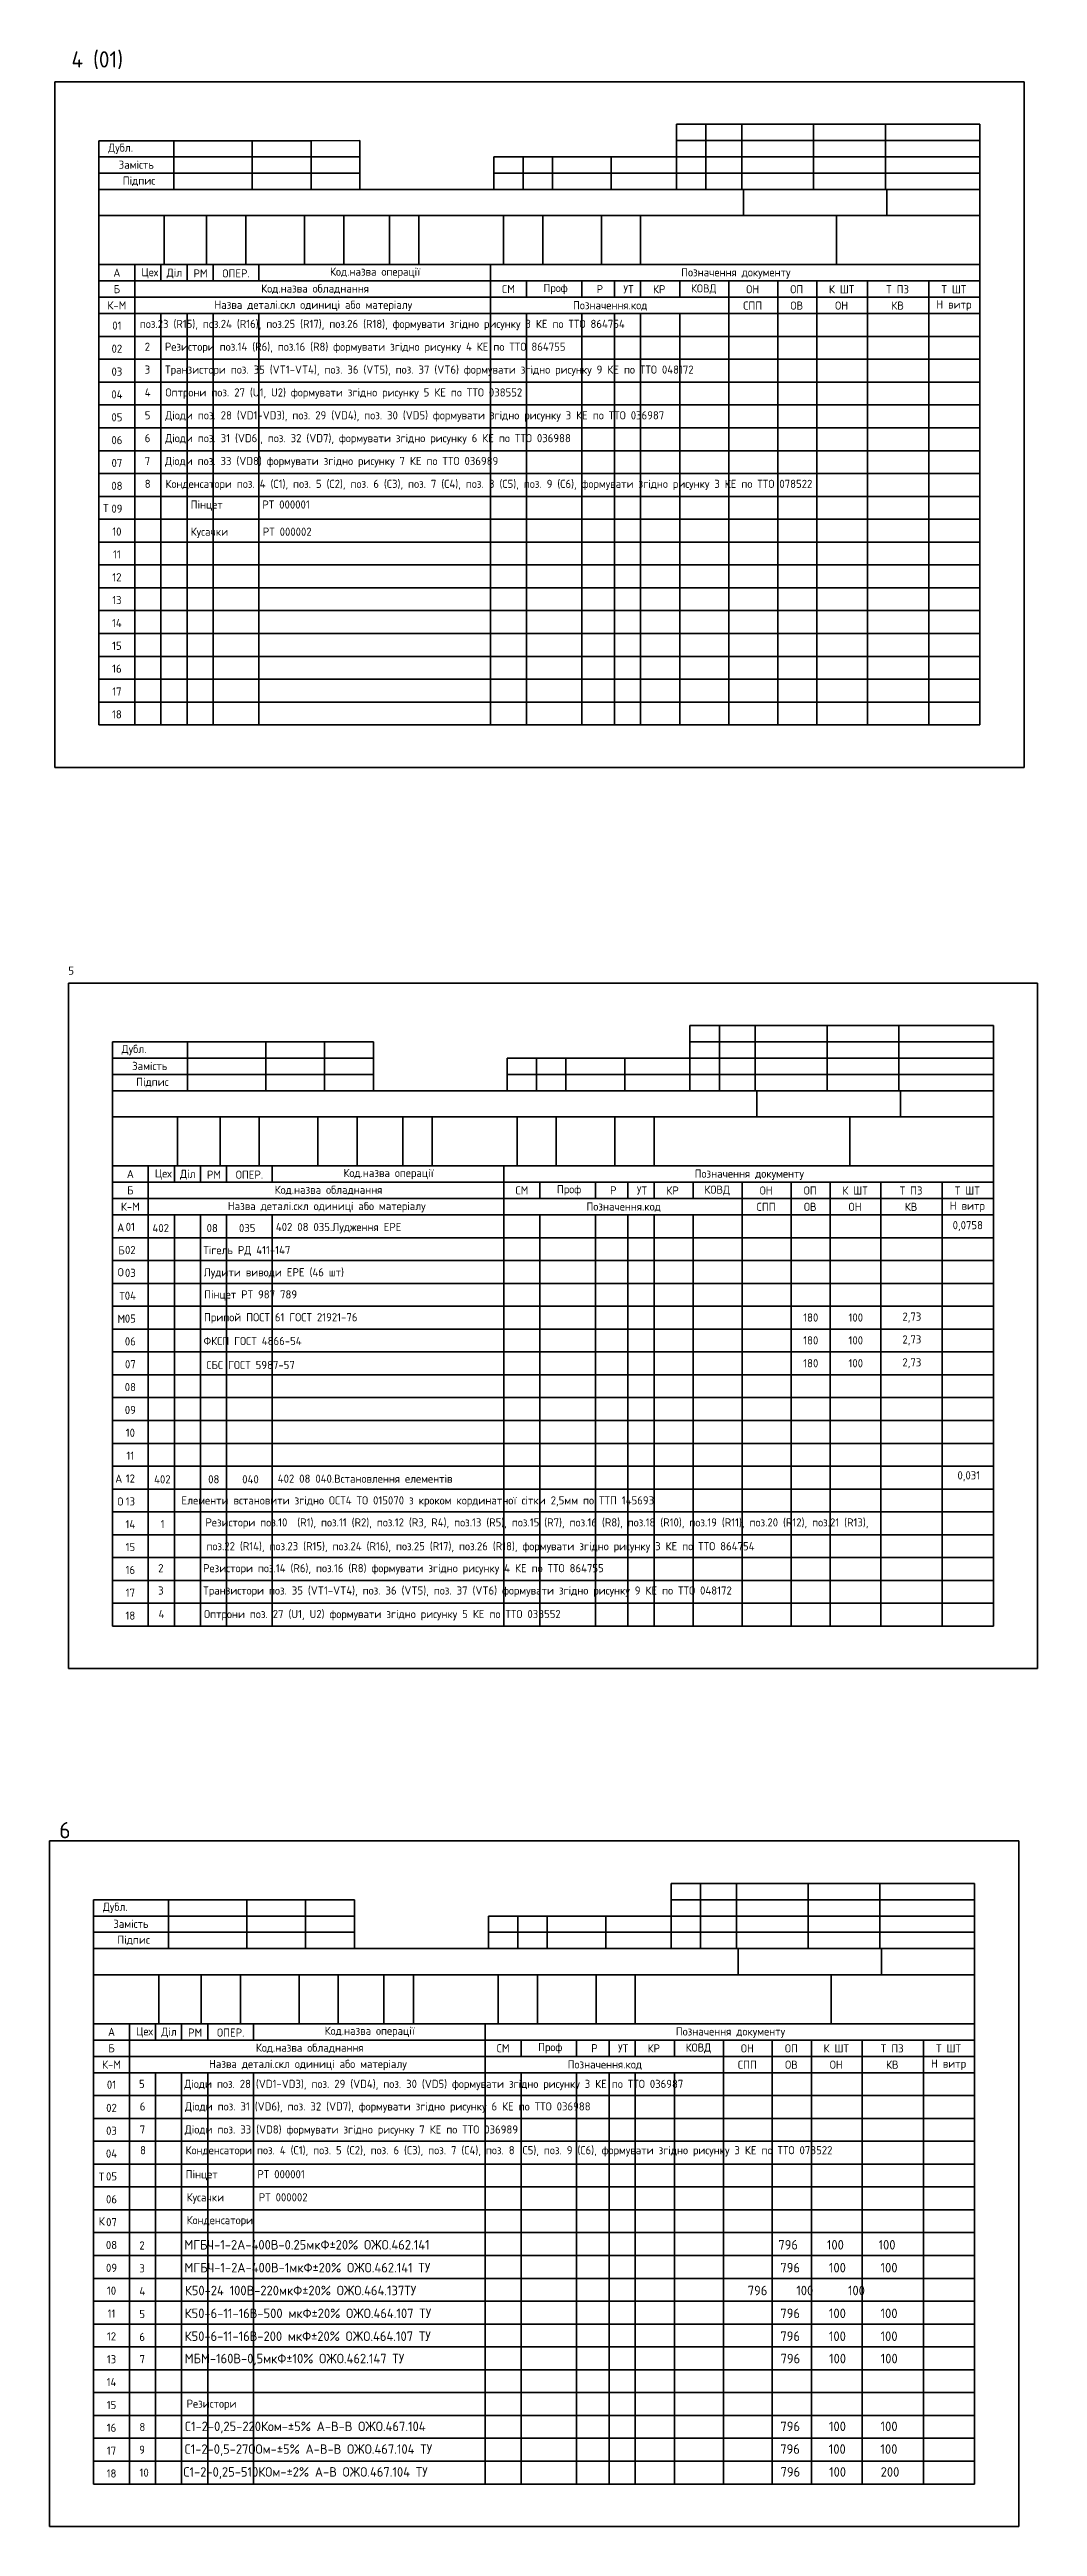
# Model space of a CAD drawing. Header units: millimetres. Extents: x -666 to 353, y -2321 to 561.
# Drawn here: x 51 to 353, y -1092 to -333 of the extents above; entities that cross this region are included whole.
import ezdxf

# ---------------------------------------------------------------- set-up
doc = ezdxf.new("R2010")
doc.units = ezdxf.units.MM
doc.layers.get('0').update_dxf_attribs({"lineweight": 35})
doc.layers.add('Текст', color=7, linetype='Continuous')
doc.styles.get("Standard").update_dxf_attribs({"font": 'GOST_B.TTF'})

msp = doc.modelspace()

# ---------------------------------------------------------------- texts
for s, width, insert, char_height, attachment_point in [(' Дубл.', 11.5, (71.75, -363.39), 2.5, 5), (' {\\H1.25x;Замість}', 21.2493, (76.7, -368.26), 2, 5), (' Підпис', 23, (77.37, -373.34), 2.5, 5), ('А', 11, (71.37, -401.37), 2.5, 5), ('Цех', 8, (81.46, -401.52), 2.5, 5), ('Діл', 8, (89, -401.57), 2.5, 5), ('РМ', 8, (97, -401.57), 2.5, 5), ('ОПЕР.', 8, (107.88, -401.57), 2.5, 5), ('Код.назва операції', 39.3298, (150.54, -401.37), 2.5, 5), ('Позначення документу', 48.0694, (261.04, -401.57), 2.5, 5), ('Б', 11, (71.37, -406.37), 2.5, 5), ('Код.назва обладнання', 39.3298, (132.1, -406.4), 2.5, 5), ('СМ', 11, (191.37, -406.37), 2.5, 5), ('Проф', 11, (205.79, -406.37), 2.5, 5), ('Р', 10, (219.37, -406.37), 2.5, 5), ('УТ', 6.25, (228.15, -406.42), 2.5, 5), ('КР', 6.25, (237.54, -406.42), 2.5, 5), ('КОВД', 6.25, (251.21, -406.42), 2.5, 5), ('ОН', 6.25, (266.21, -406.42), 2.5, 5), ('ОП', 6.25, (279.71, -406.42), 2.5, 5), ('К ШТ', 9.2284, (293.46, -406.42), 2.5, 5), ('Т ПЗ', 8.9576, (310.61, -406.42), 2.5, 5), ('Т ШТ', 9.6346, (327.86, -406.42), 2.5, 5), ('К-М', 11, (71.37, -411.37), 2.5, 5), ('01', 11, (71.37, -417.55), 2.5, 5), ('Назва деталі.скл одиниці або матеріалу', 81.2961, (131.54, -411.52), 2.5, 5), ('Позначення.код', 48.0694, (222.54, -411.52), 2.5, 5), ('СПП', 6.25, (266.21, -411.42), 2.5, 5), ('ОВ', 6.25, (279.71, -411.42), 2.5, 5), ('ОН', 9.2284, (293.46, -411.42), 2.5, 5), ('КВ', 8.9576, (310.61, -411.42), 2.5, 5), ('Н витр', 11.3668, (327.86, -411.42), 2.5, 5), ('02', 11, (71.37, -424.64), 2.5, 5), ('03', 11, (71.37, -431.64), 2.5, 5), ('04', 11, (71.37, -438.64), 2.5, 5), ('05', 11, (71.37, -445.64), 2.5, 5), ('06', 11, (71.37, -452.64), 2.5, 5), ('07', 11, (71.37, -459.64), 2.5, 5), ('08', 11, (71.37, -466.64), 2.5, 5), ('09', 11, (71.37, -473.64), 2.5, 5), ('10', 11, (71.37, -480.64), 2.5, 5), ('11', 11, (71.37, -487.64), 2.5, 5), ('13', 11, (71.37, -501.64), 2.5, 5), ('12', 11, (71.37, -494.64), 2.5, 5), ('14', 11, (71.37, -508.64), 2.5, 5), ('15', 11, (71.37, -515.64), 2.5, 5), ('16', 11, (71.37, -522.64), 2.5, 5), ('17', 11, (71.37, -529.64), 2.5, 5), ('18', 11, (71.37, -536.64), 2.5, 5), (' Дубл.', 11.5, (75.87, -639.47), 2.5, 5), (' {\\H1.25x;Замість}', 21.2493, (80.82, -644.34), 2, 5), (' Підпис', 23, (81.49, -649.42), 2.5, 5), ('А', 11, (75.49, -677.45), 2.5, 5), ('Б', 11, (75.49, -682.45), 2.5, 5), ('Цех', 8, (85.58, -677.6), 2.5, 5), ('Діл', 8, (93.11, -677.66), 2.5, 5), ('РМ', 8, (101.11, -677.66), 2.5, 5), ('ОПЕР.', 8, (112, -677.66), 2.5, 5), ('Код.назва обладнання', 39.3298, (136.22, -682.48), 2.5, 5), ('Код.назва операції', 39.3298, (154.66, -677.45), 2.5, 5), ('СМ', 11, (195.49, -682.45), 2.5, 5), ('Проф', 11, (209.91, -682.45), 2.5, 5), ('Р', 10, (223.49, -682.45), 2.5, 5), ('УТ', 6.25, (232.27, -682.5), 2.5, 5), ('КР', 6.25, (241.66, -682.5), 2.5, 5), ('Позначення документу', 48.0694, (265.16, -677.66), 2.5, 5), ('КОВД', 6.25, (255.33, -682.5), 2.5, 5), ('ОН', 6.25, (270.33, -682.5), 2.5, 5), ('ОП', 6.25, (283.83, -682.5), 2.5, 5), ('К ШТ', 9.2284, (297.58, -682.5), 2.5, 5), ('Т ПЗ', 8.9576, (314.73, -682.5), 2.5, 5), ('Т ШТ', 9.6346, (331.98, -682.5), 2.5, 5), ('К-М', 11, (75.49, -687.45), 2.5, 5), ('Назва деталі.скл одиниці або матеріалу', 81.2961, (135.66, -687.6), 2.5, 5), ('Позначення.код', 48.0694, (226.66, -687.6), 2.5, 5), ('СПП', 6.25, (270.33, -687.5), 2.5, 5), ('ОВ', 6.25, (283.83, -687.5), 2.5, 5), ('ОН', 9.2284, (297.58, -687.5), 2.5, 5), ('КВ', 8.9576, (314.73, -687.5), 2.5, 5), ('Н витр', 11.3668, (331.98, -687.5), 2.5, 5), ('01', 11, (75.49, -693.63), 2.5, 5), ('\\pi3.2699;0,0758', 15.7, (324.22, -693.41), 2.5, 4), ('02', 11, (75.49, -700.72), 2.5, 5), ('03', 11, (75.49, -707.72), 2.5, 5), ('04', 11, (75.49, -714.72), 2.5, 5), ('05', 11, (75.49, -721.72), 2.5, 5), ('\\pi3.7723;180', 12, (277.92, -721.41), 2.5, 4), ('\\pi5.646;100', 15.5, (289.92, -721.41), 2.5, 4), ('\\pi6.6781;2,73', 18.8, (305.42, -721.41), 2.5, 4), ('06', 11, (75.49, -728.72), 2.5, 5), ('\\pi3.7723;180', 12, (277.92, -728.41), 2.5, 4), ('\\pi5.646;100', 15.5, (289.92, -728.41), 2.5, 4), ('\\pi6.6781;2,73', 18.8, (305.42, -728.41), 2.5, 4), ('07', 11, (75.49, -735.72), 2.5, 5), ('\\pi3.7723;180', 12, (277.92, -735.41), 2.5, 4), ('\\pi5.646;100', 15.5, (289.92, -735.41), 2.5, 4), ('\\pi6.6781;2,73', 18.8, (305.42, -735.41), 2.5, 4), ('08', 11, (75.49, -742.72), 2.5, 5), ('09', 11, (75.49, -749.72), 2.5, 5), ('10', 11, (75.49, -756.72), 2.5, 5), ('11', 11, (75.49, -763.72), 2.5, 5), ('12', 11, (75.49, -770.72), 2.5, 5), ('\\pi4.5084;0,031', 15.7, (324.45, -770.03), 2.5, 4), ('13', 11, (75.49, -777.72), 2.5, 5), ('14', 11, (75.49, -784.72), 2.5, 5), ('15', 11, (75.49, -791.72), 2.5, 5), ('16', 11, (75.49, -798.72), 2.5, 5), ('18', 11, (75.49, -812.72), 2.5, 5), ('17', 11, (75.49, -805.72), 2.5, 5), (' Дубл.', 11.5, (70.11, -902.26), 2.5, 5), (' {\\H1.25x;Замість}', 21.2493, (75.06, -907.13), 2, 5), (' Підпис', 23, (75.72, -912.21), 2.5, 5), ('А', 11, (69.72, -940.24), 2.5, 5), ('Цех', 8, (79.82, -940.39), 2.5, 5), ('Діл', 8, (87.35, -940.45), 2.5, 5), ('РМ', 8, (95.35, -940.45), 2.5, 5), ('ОПЕР.', 8, (106.24, -940.45), 2.5, 5), ('Код.назва операції', 39.3298, (148.89, -940.24), 2.5, 5), ('Позначення документу', 48.0694, (259.39, -940.45), 2.5, 5), ('Б', 11, (69.72, -945.24), 2.5, 5), ('Код.назва обладнання', 39.3298, (130.46, -945.27), 2.5, 5), ('СМ', 11, (189.72, -945.24), 2.5, 5), ('Проф', 11, (204.15, -945.24), 2.5, 5), ('Р', 10, (217.72, -945.24), 2.5, 5), ('УТ', 6.25, (226.51, -945.29), 2.5, 5), ('КР', 6.25, (235.9, -945.29), 2.5, 5), ('КОВД', 6.25, (249.57, -945.29), 2.5, 5), ('ОН', 6.25, (264.57, -945.29), 2.5, 5), ('ОП', 6.25, (278.07, -945.29), 2.5, 5), ('К ШТ', 9.2284, (291.82, -945.29), 2.5, 5), ('Т ПЗ', 8.9576, (308.97, -945.29), 2.5, 5), ('Т ШТ', 9.6346, (326.22, -945.29), 2.5, 5), ('К-М', 11, (69.72, -950.24), 2.5, 5), ('01', 11, (69.72, -956.42), 2.5, 5), ('Назва деталі.скл одиниці або матеріалу', 81.2961, (129.89, -950.39), 2.5, 5), ('Позначення.код', 48.0694, (220.89, -950.39), 2.5, 5), ('СПП', 6.25, (264.57, -950.29), 2.5, 5), ('ОВ', 6.25, (278.07, -950.29), 2.5, 5), ('ОН', 9.2284, (291.82, -950.29), 2.5, 5), ('КВ', 8.9576, (308.97, -950.29), 2.5, 5), ('Н витр', 11.3668, (326.22, -950.29), 2.5, 5), ('02', 11, (69.72, -963.51), 2.5, 5), ('03', 11, (69.72, -970.51), 2.5, 5), ('04', 11, (69.72, -977.51), 2.5, 5), ('05', 11, (69.72, -984.51), 2.5, 5), ('06', 11, (69.72, -991.51), 2.5, 5), ('07', 11, (69.72, -998.51), 2.5, 5), ('08', 11, (69.72, -1005.51), 2.5, 5), ('09', 11, (69.72, -1012.51), 2.5, 5), ('10', 11, (69.72, -1019.51), 2.5, 5), ('11', 11, (69.72, -1026.51), 2.5, 5), ('13', 11, (69.72, -1040.51), 2.5, 5), ('12', 11, (69.72, -1033.51), 2.5, 5), ('14', 11, (69.72, -1047.51), 2.5, 5), ('15', 11, (69.72, -1054.51), 2.5, 5), ('16', 11, (69.72, -1061.51), 2.5, 5), ('17', 11, (69.72, -1068.51), 2.5, 5), ('18', 11, (69.72, -1075.51), 2.5, 5)]:
    msp.add_mtext_dynamic_manual_height_columns(s, width=width, gutter_width=12.5, heights=[0], dxfattribs=dict(insert=insert, char_height=char_height, attachment_point=attachment_point))
at = {"layer": 'Текст'}
for s, width, heights, insert, char_height, attachment_point in [('4 (01)', 19.3558, [0], (57.44, -333.51), 5, 1), (' поз.23 (R15), поз.24 (R16), поз.25 (R17), поз.26 (R18), формувати згідно рисунку 3 КЕ по ТТО 864754', 243.3, [0], (76.87, -417.37), 2.5, 4), ('  2   Резистори поз.14 (R6), поз.16 (R8) формувати згідно рисунку 4 КЕ по ТТО 864755', 243.3, [6.84], (76.87, -424.37), 2.5, 4), ('  3   Транзистори поз. 35 (VT1-VT4), поз. 36 (VT5), поз. 37 (VT6) формувати згідно рисунку 9 КЕ по ТТО 048172', 243.3, [6.59], (76.87, -431.37), 2.5, 4), ('  4   Оптрони поз. 27 (U1, U2) формувати згідно рисунку 5 КЕ по ТТО 038552 ', 243.3, [6.84], (76.87, -438.37), 2.5, 4), ('  5   Діоди поз. 28 (VD1-VD3), поз. 29 (VD4), поз. 30 (VD5) формувати згідно рисунку 3 КЕ по ТТО 036987   ', 243.3, [6.41], (76.87, -445.37), 2.5, 4), ('  6   Діоди поз. 31 (VD6), поз. 32 (VD7), формувати згідно рисунку 6 КЕ по ТТО 036988  ', 243.3, [6.26], (76.87, -452.37), 2.5, 4), ('  7   Діоди поз. 33 (VD8) формувати згідно рисунку 7 КЕ по ТТО 036989 ', 243.3, [5.49], (76.87, -459.37), 2.5, 4), ('  8   Конденсатори поз. 4 (С1), поз. 5 (С2), поз. 6 (С3), поз. 7 (С4), поз. 8 (С5), поз. 9 (С6), формувати згідно рисунку 3 КЕ по ТТО 078522 ', 243.3, [6.76], (76.87, -466.37), 2.5, 4), (' Т', 11, [6.92], (65.62, -473.44), 2.5, 4), ('      Пінцет        РТ 000001\\P\\P      Кусачки       РТ 000002', 101, [13.49], (84.87, -476.87), 2.5, 4), ('5', 1.8389, [0], (56.49, -613.9), 2.5, 1), ('А', 2.5, [0], (72.54, -693.83), 2.5, 5), ('402', 2.5, [0], (84.8, -694.01), 2.5, 5), ('08', 2.5, [0], (100.58, -694.01), 2.5, 5), ('035', 2.5, [0], (111.3, -694.01), 2.5, 5), (' 402 08 035.Лудження ЕРЕ', 71, [0], (118.57, -694.02), 2.5, 4), ('Б', 2.5, [0], (72.78, -700.83), 2.5, 5), (' Тігель РД 411-147', 101, [0], (96.34, -701.01), 2.5, 4), ('О', 2.5, [0], (72.55, -707.53), 2.5, 5), (' Лудити виводи ЕРЕ (46 шт)', 251, [0], (96.45, -707.88), 2.5, 4), (' Пінцет РТ 987 789', 101, [0], (96.6, -714.67), 2.5, 4), ('М', 2.5, [0], (72.73, -721.83), 2.5, 5), ('Т', 2.5, [0], (72.96, -714.83), 2.5, 5), (' Припой ПОСТ 61 ГОСТ 21921-76', 101, [0], (96.53, -721.66), 2.5, 4), ('{\\fGOST type B|b0|i0|c204|p34; ФКСП ГОСТ }4866-54', 101, [0], (96.39, -728.6), 2.5, 4), (' {\\fGOST type B|b0|i0|c204|p34;СБС ГОСТ }5987-57', 101, [0], (97.26, -735.95), 2.5, 4), ('А', 2.5, [0], (71.94, -770.78), 2.5, 5), ('402', 2.5, [0], (85.3, -770.96), 2.5, 5), ('08', 2.5, [0], (101.06, -770.96), 2.5, 5), ('040', 2.5, [0], (112.31, -770.96), 2.5, 5), (' 402 08 040.Встановлення елементів', 71, [0], (119.15, -770.78), 2.5, 4), ('О', 2.5, [0], (72.43, -777.76), 2.5, 5), (' Елементи встановити згідно ОСТ4 ТО 015070 з кроком кординатної сітки 2,5мм по ТТП 145693 ', 251, [0], (89.64, -777.76), 2.5, 4), ('1', 2.5, [0], (85.35, -784.7), 2.5, 5), (' Резистори поз.10  (R1), поз.11 (R2), поз.12 (R3, R4), поз.13 (R5), поз.15 (R7), поз.16 (R8), поз.18 (R10), поз.19 (R11), поз.20 (R12), поз.21 (R13), ', 251, [0], (96.99, -784.51), 2.5, 4), ('  2        Резистори поз.14 (R6), поз.16 (R8) формувати згідно рисунку 4 КЕ по ТТО 864755', 243.3, [6.84], (80.99, -798.53), 2.5, 4), (' поз.22 (R14), поз.23 (R15), поз.24 (R16), поз.25 (R17), поз.26 (R18), формувати згідно рисунку 3 КЕ по ТТО 864754', 243.3, [0], (97.29, -791.8), 2.5, 4), ('  3        Транзистори поз. 35 (VT1-VT4), поз. 36 (VT5), поз. 37 (VT6) формувати згідно рисунку 9 КЕ по ТТО 048172', 243.3, [6.59], (80.97, -805.37), 2.5, 4), ('  4        Оптрони поз. 27 (U1, U2) формувати згідно рисунку 5 КЕ по ТТО 038552 ', 243.3, [6.84], (81.09, -812.58), 2.5, 4), ('6', 6.0506, [0], (53.72, -875.95), 5, 1), ('  5        Діоди поз. 28 (VD1-VD3), поз. 29 (VD4), поз. 30 (VD5) формувати згідно рисунку 3 КЕ по ТТО 036987   ', 243.3, [6.41], (75.12, -956.5), 2.5, 4), ('  6        Діоди поз. 31 (VD6), поз. 32 (VD7), формувати згідно рисунку 6 КЕ по ТТО 036988  ', 243.3, [6.26], (75.34, -963.41), 2.5, 4), ('  7        Діоди поз. 33 (VD8) формувати згідно рисунку 7 КЕ по ТТО 036989 ', 243.3, [5.49], (75.34, -970.47), 2.5, 4), ('  8        Конденсатори поз. 4 (С1), поз. 5 (С2), поз. 6 (С3), поз. 7 (С4), поз. 8 (С5), поз. 9 (С6), формувати згідно рисунку 3 КЕ по ТТО 078522 ', 243.3, [6.76], (75.44, -976.82), 2.5, 4), (' Т', 11, [6.92], (64.29, -984.58), 2.5, 4), ('      Пінцет        РТ 000001\\P\\P     ', 101, [12.11], (83.34, -988.34), 2.5, 4), (' Кусачки       РТ 000002', 93, [6.12], (91.22, -991.24), 2.5, 4), (' К', 11, [6.71], (64.28, -998.29), 2.5, 4), (' Конденсатори', 93, [0], (91.22, -998.24), 2.5, 4), ('  2        {\\H1.1667x;МГБЧ-1-2А-400В-0.25мкФ±20% ОЖО.462.141 ^I^I^I^I^I^I^I^I^I^I     796     100      100}', 243.3, [6.86], (75.22, -1005.46), 2.5, 4), ('  3        {\\H1.1667x;МГБЧ-1-2А-400В-1мкФ±20% ОЖО.462.141 ТУ^I^I^I^I^I^I^I^I^I           796     100      100}', 243.3, [6.29], (75.22, -1012.46), 2.5, 4), ('  4        {\\H1.1667x;К50-24 100В-220мкФ±20% ОЖО.464.137ТУ^I^I^I^I^I^I^I^I^I           796     100      100}', 243.3, [6.24], (75.22, -1019.46), 2.5, 4), ('\\pt104.96,114.5,124.04,133.58,143.13,152.67,160,170,180;  5        {\\H1.1667x;К50-6-11-16В-500 мкФ±20% ОЖО.464.107 ТУ^I^I^I^I^I^I^I^I^I           796     100      100}', 243.3, [6.68], (75.22, -1026.46), 2.5, 4), ('\\pt104.96,114.5,124.04,133.58,143.13,152.67,160,170,180;  6        {\\H1.1667x;К50-6-11-16В-200 мкФ±20% ОЖО.464.107 ТУ ^I^I^I^I^I^I^I^I^I           796     100      100}', 243.3, [6.68], (75.22, -1033.46), 2.5, 4), ('\\pt104.96,114.5,124.04,133.58,143.13,152.67,160,170,180;  7        {\\H1.1667x;МБМ-160В-0,5мкФ±10% ОЖО.462.147 ТУ     ^I^I^I^I^I^I^I^I^I           796     100      100}', 243.3, [6.68], (75.27, -1040.64), 2.5, 4), (' Резистори', 93, [6.7], (91.22, -1054.46), 2.5, 4), ('\\pt114.5,124.04,133.58,143.13,152.67,160,170,180;  8        {\\H1.1667x;С1-2-0,25-220Ком-±5% А-В-В ОЖО.467.104      ^I^I^I^I^I^I^I^I           796     100      100}', 243.3, [6.68], (75.23, -1061.41), 2.5, 4), ('\\pt104.96,114.5,124.04,133.58,143.13,152.67,160,170,180;  9        {\\H1.1667x;С1-2-0,5-27ООм-±5% А-В-В ОЖО.467.104 ТУ^I^I^I^I^I^I^I^I^I           796     100      100}', 243.3, [6.68], (75.18, -1068.37), 2.5, 4), ('\\pt104.96,114.5,124.04,133.58,143.13,152.67,160,170,180;  10       {\\H1.1667x;С1-2-0,25-510КОм-±2% А-В ОЖО.467.104 ТУ^I^I^I^I^I^I^I^I^I           796     100      200}', 243.3, [6.68], (75.27, -1075.37), 2.5, 4)]:
    msp.add_mtext_dynamic_manual_height_columns(s, width=width, gutter_width=12.5, heights=heights, dxfattribs=dict(at, insert=insert, char_height=char_height, attachment_point=attachment_point))

# ---------------------------------------------------------------- blocks, each defined once
blk = doc.blocks.new('*U1')
for p, q in [((11, 0), (270, 0)), ((11, 0), (11, -7)), ((120, 0), (120, -7)), ((131, 0), (131, -7)), ((148, 0), (148, -7)), ((158, 0), (158, -7)), ((166, 0), (166, -7)), ((178, 0), (178, -7)), ((193, 0), (193, -7)), ((208, 0), (208, -7)), ((220, 0), (220, -7)), ((235.5, 0), (235.5, -7)), ((254.3, 0), (254.3, -7)), ((270, 0), (270, -7)), ((270, -7), (11, -7))]:
    blk.add_line(p, q)
blk = doc.blocks.new('*U5')
for p, q in [((11, 0), (270, 0)), ((11, 0), (11, -7)), ((120, 0), (120, -7)), ((131, 0), (131, -7)), ((148, 0), (148, -7)), ((158, 0), (158, -7)), ((166, 0), (166, -7)), ((178, 0), (178, -7)), ((193, 0), (193, -7)), ((208, 0), (208, -7)), ((220, 0), (220, -7)), ((235.5, 0), (235.5, -7)), ((254.3, 0), (254.3, -7)), ((270, 0), (270, -7)), ((270, -7), (11, -7))]:
    blk.add_line(p, q)

# ---------------------------------------------------------------- linework, layer by layer
for p, q in [((52.37, -552.87), (52.37, -342.87)), ((52.37, -342.87), (349.37, -342.87)), ((349.37, -342.87), (349.37, -552.87)), ((251.87, -355.87), (242.87, -355.87)), ((242.87, -355.87), (242.87, -365.87)), ((262.87, -355.87), (251.87, -355.87)), ((251.87, -355.87), (251.87, -375.87)), ((284.87, -355.87), (262.87, -355.87)), ((262.87, -355.87), (262.87, -375.87)), ((306.87, -355.87), (284.87, -355.87)), ((284.87, -355.87), (284.87, -375.87)), ((335.87, -355.87), (306.87, -355.87)), ((306.87, -355.87), (306.87, -375.87)), ((335.87, -375.87), (335.87, -355.87)), ((65.87, -360.92), (88.87, -360.92)), ((65.87, -375.87), (65.87, -360.92)), ((88.87, -360.92), (112.87, -360.92)), ((88.87, -360.92), (88.87, -375.87)), ((112.87, -360.92), (130.87, -360.92)), ((112.87, -360.92), (112.87, -375.87)), ((130.87, -360.92), (145.87, -360.87)), ((130.87, -360.92), (130.87, -375.87)), ((145.87, -360.87), (145.87, -365.87)), ((242.87, -360.87), (335.87, -360.87)), ((145.87, -365.87), (65.87, -365.87)), ((145.87, -370.87), (65.87, -370.87)), ((145.87, -365.87), (145.87, -370.87)), ((145.87, -370.87), (145.87, -375.87)), ((195.87, -365.87), (186.87, -365.87)), ((186.87, -365.87), (186.87, -375.87)), ((186.87, -370.87), (335.87, -370.87)), ((204.87, -365.87), (195.87, -365.87)), ((195.87, -365.87), (195.87, -375.87)), ((222.87, -365.87), (204.87, -365.87)), ((204.87, -365.87), (204.87, -375.87)), ((242.87, -365.87), (222.87, -365.87)), ((222.87, -365.87), (222.87, -375.87)), ((335.87, -365.87), (242.87, -365.87)), ((242.87, -365.87), (242.87, -375.87)), ((145.87, -375.87), (65.87, -375.87)), ((65.87, -375.87), (335.87, -375.87)), ((65.87, -375.87), (65.87, -383.87)), ((263.37, -383.87), (263.37, -375.87)), ((307.37, -383.87), (307.37, -375.87)), ((335.87, -383.87), (335.87, -375.87)), ((65.87, -383.87), (335.87, -383.87)), ((65.87, -383.87), (65.87, -388.87)), ((85.87, -383.87), (85.87, -398.87)), ((98.87, -383.87), (98.87, -398.87)), ((110.87, -383.87), (110.87, -398.87)), ((128.87, -383.87), (128.87, -398.87)), ((140.87, -383.87), (140.87, -398.87)), ((154.87, -383.87), (154.87, -398.87)), ((163.87, -383.87), (163.87, -398.87)), ((189.87, -383.87), (189.87, -398.87)), ((201.87, -383.87), (201.87, -398.87)), ((219.87, -383.87), (219.87, -398.87)), ((231.87, -383.87), (231.87, -398.87)), ((291.87, -383.87), (291.87, -398.87)), ((335.87, -398.87), (335.87, -383.87)), ((65.87, -388.87), (65.87, -393.87)), ((65.87, -393.87), (65.87, -398.87)), ((65.87, -398.87), (335.87, -398.87)), ((65.87, -398.87), (65.87, -403.87)), ((76.87, -398.87), (76.87, -413.87)), ((84.87, -398.87), (84.87, -403.87)), ((92.87, -398.87), (92.87, -403.87)), ((100.87, -398.87), (100.87, -403.87)), ((114.87, -398.87), (114.87, -403.87)), ((185.87, -398.87), (185.87, -403.87)), ((335.87, -413.87), (335.87, -398.87)), ((65.87, -403.87), (335.87, -403.87)), ((65.87, -403.87), (65.87, -413.87)), ((335.87, -408.87), (65.87, -408.87)), ((185.87, -403.87), (185.87, -408.87)), ((185.87, -408.87), (185.87, -413.87)), ((196.87, -403.87), (196.87, -408.87)), ((213.87, -403.87), (213.87, -408.87)), ((223.87, -403.87), (223.87, -408.87)), ((231.87, -403.87), (231.87, -408.87)), ((243.87, -403.87), (243.87, -408.87)), ((258.87, -403.87), (258.87, -408.87)), ((258.87, -408.87), (258.87, -413.87)), ((273.87, -403.87), (273.87, -408.87)), ((273.87, -408.87), (273.87, -413.87)), ((285.87, -403.87), (285.87, -408.87)), ((285.87, -408.87), (285.87, -413.87)), ((301.37, -403.87), (301.37, -408.87)), ((301.37, -408.87), (301.37, -413.87)), ((320.17, -403.87), (320.17, -408.87)), ((320.17, -408.87), (320.17, -413.87)), ((65.87, -413.87), (335.87, -413.87)), ((65.87, -413.87), (65.87, -539.87)), ((76.87, -413.87), (76.87, -539.87)), ((84.87, -413.87), (84.87, -427.87)), ((92.87, -413.87), (92.87, -427.87)), ((100.87, -413.87), (100.87, -427.87)), ((114.87, -413.87), (114.87, -427.87)), ((76.87, -420.87), (65.87, -420.87)), ((65.87, -420.87), (335.87, -420.87)), ((65.87, -427.87), (65.87, -420.87)), ((76.87, -420.87), (76.87, -427.87)), ((185.87, -420.87), (185.87, -427.87)), ((196.87, -420.87), (196.87, -427.87)), ((213.87, -420.87), (213.87, -427.87)), ((223.87, -420.87), (223.87, -427.87)), ((231.87, -420.87), (231.87, -427.87)), ((243.87, -420.87), (243.87, -427.87)), ((258.87, -420.87), (258.87, -427.87)), ((273.87, -420.87), (273.87, -427.87)), ((285.87, -420.87), (285.87, -427.87)), ((301.37, -420.87), (301.37, -427.87)), ((320.17, -420.87), (320.17, -427.87)), ((335.87, -420.87), (335.87, -427.87)), ((76.87, -427.87), (65.87, -427.87)), ((76.87, -427.87), (65.87, -427.87)), ((335.87, -427.87), (65.87, -427.87)), ((65.87, -427.87), (335.87, -427.87)), ((65.87, -434.87), (65.87, -427.87)), ((76.87, -427.87), (76.87, -434.87)), ((84.87, -427.87), (84.87, -434.87)), ((92.87, -427.87), (92.87, -434.87)), ((100.87, -427.87), (100.87, -434.87)), ((114.87, -427.87), (114.87, -434.87)), ((185.87, -427.87), (185.87, -434.87)), ((196.87, -427.87), (196.87, -434.87)), ((213.87, -427.87), (213.87, -434.87)), ((223.87, -427.87), (223.87, -434.87)), ((231.87, -427.87), (231.87, -434.87)), ((243.87, -427.87), (243.87, -434.87)), ((258.87, -427.87), (258.87, -434.87)), ((273.87, -427.87), (273.87, -434.87)), ((285.87, -427.87), (285.87, -434.87)), ((301.37, -427.87), (301.37, -434.87)), ((320.17, -427.87), (320.17, -434.87)), ((335.87, -427.87), (335.87, -434.87)), ((76.87, -434.87), (65.87, -434.87)), ((335.87, -434.87), (65.87, -434.87)), ((65.87, -434.87), (335.87, -434.87)), ((65.87, -441.87), (65.87, -434.87)), ((76.87, -434.87), (76.87, -441.87)), ((84.87, -434.87), (84.87, -441.87)), ((92.87, -434.87), (92.87, -441.87)), ((92.87, -434.87), (92.87, -441.87)), ((100.87, -434.87), (100.87, -441.87)), ((114.87, -434.87), (114.87, -441.87)), ((185.87, -434.87), (185.87, -441.87)), ((196.87, -434.87), (196.87, -441.87)), ((213.87, -434.87), (213.87, -441.87)), ((223.87, -434.87), (223.87, -441.87)), ((231.87, -434.87), (231.87, -441.87)), ((243.87, -434.87), (243.87, -441.87)), ((258.87, -434.87), (258.87, -441.87)), ((273.87, -434.87), (273.87, -441.87)), ((285.87, -434.87), (285.87, -441.87)), ((301.37, -434.87), (301.37, -441.87)), ((320.17, -434.87), (320.17, -441.87)), ((335.87, -434.87), (335.87, -441.87)), ((76.87, -441.87), (65.87, -441.87)), ((335.87, -441.87), (65.87, -441.87)), ((65.87, -441.87), (335.87, -441.87)), ((65.87, -448.87), (65.87, -441.87)), ((76.87, -441.87), (76.87, -448.87)), ((84.87, -441.87), (84.87, -448.87)), ((92.87, -441.87), (92.87, -448.87)), ((92.87, -441.87), (92.87, -448.87)), ((100.87, -441.87), (100.87, -448.87)), ((114.87, -441.87), (114.87, -448.87)), ((185.87, -441.87), (185.87, -448.87)), ((196.87, -441.87), (196.87, -448.87)), ((213.87, -441.87), (213.87, -448.87)), ((223.87, -441.87), (223.87, -448.87)), ((231.87, -441.87), (231.87, -448.87)), ((243.87, -441.87), (243.87, -448.87)), ((258.87, -441.87), (258.87, -448.87)), ((273.87, -441.87), (273.87, -448.87)), ((285.87, -441.87), (285.87, -448.87)), ((301.37, -441.87), (301.37, -448.87)), ((320.17, -441.87), (320.17, -448.87)), ((335.87, -441.87), (335.87, -448.87)), ((76.87, -448.87), (65.87, -448.87)), ((76.87, -448.87), (65.87, -448.87)), ((335.87, -448.87), (65.87, -448.87)), ((65.87, -448.87), (335.87, -448.87)), ((65.87, -455.87), (65.87, -448.87)), ((76.87, -448.87), (76.87, -455.87)), ((84.87, -448.87), (84.87, -455.87)), ((92.87, -448.87), (92.87, -455.87)), ((92.87, -448.87), (92.87, -455.87)), ((100.87, -448.87), (100.87, -455.87)), ((114.87, -448.87), (114.87, -455.87)), ((185.87, -448.87), (185.87, -455.87)), ((196.87, -448.87), (196.87, -455.87)), ((213.87, -448.87), (213.87, -455.87)), ((223.87, -448.87), (223.87, -455.87)), ((231.87, -448.87), (231.87, -455.87)), ((243.87, -448.87), (243.87, -455.87)), ((258.87, -448.87), (258.87, -455.87)), ((273.87, -448.87), (273.87, -455.87)), ((285.87, -448.87), (285.87, -455.87)), ((301.37, -448.87), (301.37, -455.87)), ((320.17, -448.87), (320.17, -455.87)), ((335.87, -448.87), (335.87, -455.87)), ((76.87, -455.87), (65.87, -455.87)), ((335.87, -455.87), (65.87, -455.87)), ((65.87, -455.87), (335.87, -455.87)), ((65.87, -462.87), (65.87, -455.87)), ((76.87, -455.87), (76.87, -462.87)), ((84.87, -455.87), (84.87, -462.87)), ((92.87, -455.87), (92.87, -462.87)), ((92.87, -455.87), (92.87, -462.87)), ((100.87, -455.87), (100.87, -462.87)), ((114.87, -455.87), (114.87, -462.87)), ((185.87, -455.87), (185.87, -462.87)), ((196.87, -455.87), (196.87, -462.87)), ((213.87, -455.87), (213.87, -462.87)), ((223.87, -455.87), (223.87, -462.87)), ((231.87, -455.87), (231.87, -462.87)), ((243.87, -455.87), (243.87, -462.87)), ((258.87, -455.87), (258.87, -462.87)), ((273.87, -455.87), (273.87, -462.87)), ((285.87, -455.87), (285.87, -462.87)), ((301.37, -455.87), (301.37, -462.87)), ((320.17, -455.87), (320.17, -462.87)), ((335.87, -455.87), (335.87, -462.87)), ((76.87, -462.87), (65.87, -462.87)), ((335.87, -462.87), (65.87, -462.87)), ((65.87, -462.87), (335.87, -462.87)), ((65.87, -469.87), (65.87, -462.87)), ((76.87, -469.87), (65.87, -469.87)), ((76.87, -469.87), (65.87, -469.87)), ((335.87, -469.87), (65.87, -469.87)), ((65.87, -469.87), (335.87, -469.87)), ((65.87, -476.87), (65.87, -469.87)), ((76.87, -462.87), (76.87, -469.87)), ((76.87, -469.87), (76.87, -476.87)), ((84.87, -462.87), (84.87, -469.87)), ((84.87, -469.87), (84.87, -476.87)), ((92.87, -462.87), (92.87, -469.87)), ((92.87, -469.87), (92.87, -476.87)), ((100.87, -462.87), (100.87, -469.87)), ((100.87, -469.87), (100.87, -476.87)), ((114.87, -462.87), (114.87, -469.87)), ((114.87, -469.87), (114.87, -476.87)), ((185.87, -462.87), (185.87, -469.87)), ((185.87, -469.87), (185.87, -476.87)), ((196.87, -462.87), (196.87, -469.87)), ((196.87, -469.87), (196.87, -476.87)), ((213.87, -462.87), (213.87, -469.87)), ((213.87, -469.87), (213.87, -476.87)), ((223.87, -462.87), (223.87, -469.87)), ((223.87, -469.87), (223.87, -476.87)), ((231.87, -462.87), (231.87, -469.87)), ((231.87, -469.87), (231.87, -476.87)), ((243.87, -462.87), (243.87, -469.87)), ((243.87, -469.87), (243.87, -476.87)), ((258.87, -462.87), (258.87, -469.87)), ((258.87, -469.87), (258.87, -476.87)), ((273.87, -462.87), (273.87, -469.87)), ((273.87, -469.87), (273.87, -476.87)), ((285.87, -462.87), (285.87, -469.87)), ((285.87, -469.87), (285.87, -476.87)), ((301.37, -462.87), (301.37, -469.87)), ((301.37, -469.87), (301.37, -476.87)), ((320.17, -462.87), (320.17, -469.87)), ((320.17, -469.87), (320.17, -476.87)), ((335.87, -462.87), (335.87, -469.87)), ((335.87, -469.87), (335.87, -476.87)), ((76.87, -476.87), (65.87, -476.87)), ((335.87, -476.87), (65.87, -476.87)), ((65.87, -476.87), (335.87, -476.87)), ((65.87, -483.87), (65.87, -476.87)), ((76.87, -476.87), (76.87, -483.87)), ((84.87, -476.87), (84.87, -483.87)), ((92.87, -476.87), (92.87, -483.87)), ((100.87, -476.87), (100.87, -483.87)), ((114.87, -476.87), (114.87, -483.87)), ((185.87, -476.87), (185.87, -483.87)), ((196.87, -476.87), (196.87, -483.87)), ((213.87, -476.87), (213.87, -483.87)), ((223.87, -476.87), (223.87, -483.87)), ((231.87, -476.87), (231.87, -483.87)), ((243.87, -476.87), (243.87, -483.87)), ((258.87, -476.87), (258.87, -483.87)), ((273.87, -476.87), (273.87, -483.87)), ((285.87, -476.87), (285.87, -483.87)), ((301.37, -476.87), (301.37, -483.87)), ((320.17, -476.87), (320.17, -483.87)), ((335.87, -476.87), (335.87, -483.87)), ((76.87, -483.87), (65.87, -483.87)), ((335.87, -483.87), (65.87, -483.87)), ((65.87, -483.87), (335.87, -483.87)), ((65.87, -490.87), (65.87, -483.87)), ((76.87, -483.87), (76.87, -490.87)), ((84.87, -483.87), (84.87, -490.87)), ((92.87, -483.87), (92.87, -490.87)), ((100.87, -483.87), (100.87, -490.87)), ((114.87, -483.87), (114.87, -490.87)), ((185.87, -483.87), (185.87, -490.87)), ((196.87, -483.87), (196.87, -490.87)), ((213.87, -483.87), (213.87, -490.87)), ((223.87, -483.87), (223.87, -490.87)), ((231.87, -483.87), (231.87, -490.87)), ((243.87, -483.87), (243.87, -490.87)), ((258.87, -483.87), (258.87, -490.87)), ((273.87, -483.87), (273.87, -490.87)), ((285.87, -483.87), (285.87, -490.87)), ((301.37, -483.87), (301.37, -490.87)), ((320.17, -483.87), (320.17, -490.87)), ((335.87, -483.87), (335.87, -490.87)), ((76.87, -490.87), (65.87, -490.87)), ((76.87, -490.87), (65.87, -490.87)), ((335.87, -490.87), (65.87, -490.87)), ((65.87, -490.87), (335.87, -490.87)), ((65.87, -497.87), (65.87, -490.87)), ((76.87, -490.87), (76.87, -497.87)), ((84.87, -490.87), (84.87, -497.87)), ((92.87, -490.87), (92.87, -497.87)), ((100.87, -490.87), (100.87, -497.87)), ((114.87, -490.87), (114.87, -497.87)), ((185.87, -490.87), (185.87, -497.87)), ((196.87, -490.87), (196.87, -497.87)), ((213.87, -490.87), (213.87, -497.87)), ((223.87, -490.87), (223.87, -497.87)), ((231.87, -490.87), (231.87, -497.87)), ((243.87, -490.87), (243.87, -497.87)), ((258.87, -490.87), (258.87, -497.87)), ((273.87, -490.87), (273.87, -497.87)), ((285.87, -490.87), (285.87, -497.87)), ((301.37, -490.87), (301.37, -497.87)), ((320.17, -490.87), (320.17, -497.87)), ((335.87, -490.87), (335.87, -497.87)), ((76.87, -497.87), (65.87, -497.87)), ((335.87, -497.87), (65.87, -497.87)), ((65.87, -497.87), (335.87, -497.87)), ((65.87, -504.87), (65.87, -497.87)), ((76.87, -497.87), (76.87, -504.87)), ((84.87, -497.87), (84.87, -504.87)), ((92.87, -497.87), (92.87, -504.87)), ((100.87, -497.87), (100.87, -504.87)), ((114.87, -497.87), (114.87, -504.87)), ((185.87, -497.87), (185.87, -504.87)), ((196.87, -497.87), (196.87, -504.87)), ((213.87, -497.87), (213.87, -504.87)), ((223.87, -497.87), (223.87, -504.87)), ((231.87, -497.87), (231.87, -504.87)), ((243.87, -497.87), (243.87, -504.87)), ((258.87, -497.87), (258.87, -504.87)), ((273.87, -497.87), (273.87, -504.87)), ((285.87, -497.87), (285.87, -504.87)), ((301.37, -497.87), (301.37, -504.87)), ((320.17, -497.87), (320.17, -504.87)), ((335.87, -497.87), (335.87, -504.87)), ((76.87, -504.87), (65.87, -504.87)), ((335.87, -504.87), (65.87, -504.87)), ((65.87, -504.87), (335.87, -504.87)), ((65.87, -511.87), (65.87, -504.87)), ((76.87, -504.87), (76.87, -511.87)), ((84.87, -504.87), (84.87, -511.87)), ((92.87, -504.87), (92.87, -511.87)), ((100.87, -504.87), (100.87, -511.87)), ((114.87, -504.87), (114.87, -511.87)), ((185.87, -504.87), (185.87, -511.87)), ((196.87, -504.87), (196.87, -511.87)), ((213.87, -504.87), (213.87, -511.87)), ((223.87, -504.87), (223.87, -511.87)), ((231.87, -504.87), (231.87, -511.87)), ((243.87, -504.87), (243.87, -511.87)), ((258.87, -504.87), (258.87, -511.87)), ((273.87, -504.87), (273.87, -511.87)), ((285.87, -504.87), (285.87, -511.87)), ((301.37, -504.87), (301.37, -511.87)), ((320.17, -504.87), (320.17, -511.87)), ((335.87, -504.87), (335.87, -511.87)), ((76.87, -511.87), (65.87, -511.87)), ((76.87, -511.87), (65.87, -511.87)), ((335.87, -511.87), (65.87, -511.87)), ((65.87, -511.87), (335.87, -511.87)), ((65.87, -518.87), (65.87, -511.87)), ((76.87, -511.87), (76.87, -518.87)), ((84.87, -511.87), (84.87, -518.87)), ((92.87, -511.87), (92.87, -518.87)), ((100.87, -511.87), (100.87, -518.87)), ((114.87, -511.87), (114.87, -518.87)), ((185.87, -511.87), (185.87, -518.87)), ((196.87, -511.87), (196.87, -518.87)), ((213.87, -511.87), (213.87, -518.87)), ((223.87, -511.87), (223.87, -518.87)), ((231.87, -511.87), (231.87, -518.87)), ((243.87, -511.87), (243.87, -518.87)), ((258.87, -511.87), (258.87, -518.87)), ((273.87, -511.87), (273.87, -518.87)), ((285.87, -511.87), (285.87, -518.87)), ((301.37, -511.87), (301.37, -518.87)), ((320.17, -511.87), (320.17, -518.87)), ((335.87, -511.87), (335.87, -518.87)), ((76.87, -518.87), (65.87, -518.87)), ((335.87, -518.87), (65.87, -518.87)), ((65.87, -518.87), (335.87, -518.87)), ((65.87, -525.87), (65.87, -518.87)), ((76.87, -518.87), (76.87, -525.87)), ((84.87, -518.87), (84.87, -525.87)), ((92.87, -518.87), (92.87, -525.87)), ((100.87, -518.87), (100.87, -525.87)), ((114.87, -518.87), (114.87, -525.87)), ((185.87, -518.87), (185.87, -525.87)), ((196.87, -518.87), (196.87, -525.87)), ((213.87, -518.87), (213.87, -525.87)), ((223.87, -518.87), (223.87, -525.87)), ((231.87, -518.87), (231.87, -525.87)), ((243.87, -518.87), (243.87, -525.87)), ((258.87, -518.87), (258.87, -525.87)), ((273.87, -518.87), (273.87, -525.87)), ((285.87, -518.87), (285.87, -525.87)), ((301.37, -518.87), (301.37, -525.87)), ((320.17, -518.87), (320.17, -525.87)), ((335.87, -518.87), (335.87, -525.87)), ((76.87, -525.87), (65.87, -525.87)), ((335.87, -525.87), (65.87, -525.87)), ((65.87, -525.87), (335.87, -525.87)), ((65.87, -532.87), (65.87, -525.87)), ((76.87, -525.87), (76.87, -532.87)), ((84.87, -525.87), (84.87, -532.87)), ((92.87, -525.87), (92.87, -532.87)), ((100.87, -525.87), (100.87, -532.87)), ((114.87, -525.87), (114.87, -532.87)), ((185.87, -525.87), (185.87, -532.87)), ((196.87, -525.87), (196.87, -532.87)), ((213.87, -525.87), (213.87, -532.87)), ((223.87, -525.87), (223.87, -532.87)), ((231.87, -525.87), (231.87, -532.87)), ((243.87, -525.87), (243.87, -532.87)), ((258.87, -525.87), (258.87, -532.87)), ((273.87, -525.87), (273.87, -532.87)), ((285.87, -525.87), (285.87, -532.87)), ((301.37, -525.87), (301.37, -532.87)), ((320.17, -525.87), (320.17, -532.87)), ((335.87, -525.87), (335.87, -532.87)), ((76.87, -532.87), (65.87, -532.87)), ((76.87, -532.87), (65.87, -532.87)), ((335.87, -532.87), (65.87, -532.87)), ((65.87, -532.87), (335.87, -532.87)), ((65.87, -539.87), (65.87, -532.87)), ((76.87, -532.87), (76.87, -539.87)), ((84.87, -532.87), (84.87, -539.87)), ((92.87, -532.87), (92.87, -539.87)), ((100.87, -532.87), (100.87, -539.87)), ((114.87, -532.87), (114.87, -539.87)), ((185.87, -532.87), (185.87, -539.87)), ((196.87, -532.87), (196.87, -539.87)), ((213.87, -532.87), (213.87, -539.87)), ((223.87, -532.87), (223.87, -539.87)), ((231.87, -532.87), (231.87, -539.87)), ((243.87, -532.87), (243.87, -539.87)), ((258.87, -532.87), (258.87, -539.87)), ((273.87, -532.87), (273.87, -539.87)), ((285.87, -532.87), (285.87, -539.87)), ((301.37, -532.87), (301.37, -539.87)), ((320.17, -532.87), (320.17, -539.87)), ((335.87, -532.87), (335.87, -539.87)), ((76.87, -539.87), (65.87, -539.87)), ((76.87, -539.87), (65.87, -539.87)), ((76.87, -539.87), (65.87, -539.87)), ((335.87, -539.87), (65.87, -539.87)), ((349.37, -552.87), (52.37, -552.87)), ((56.49, -828.95), (56.49, -618.95)), ((56.49, -618.95), (353.49, -618.95)), ((353.49, -618.95), (353.49, -828.95)), ((69.99, -637), (92.99, -637)), ((69.99, -651.95), (69.99, -637)), ((92.99, -637), (116.99, -637)), ((92.99, -637), (92.99, -651.95)), ((116.99, -637), (134.99, -637)), ((116.99, -637), (116.99, -651.95)), ((134.99, -637), (149.99, -636.95)), ((134.99, -637), (134.99, -651.95)), ((149.99, -636.95), (149.99, -641.95)), ((255.99, -631.95), (246.99, -631.95)), ((246.99, -631.95), (246.99, -641.95)), ((246.99, -636.95), (339.99, -636.95)), ((266.99, -631.95), (255.99, -631.95)), ((255.99, -631.95), (255.99, -651.95)), ((288.99, -631.95), (266.99, -631.95)), ((266.99, -631.95), (266.99, -651.95)), ((310.99, -631.95), (288.99, -631.95)), ((288.99, -631.95), (288.99, -651.95)), ((339.99, -631.95), (310.99, -631.95)), ((310.99, -631.95), (310.99, -651.95)), ((339.99, -651.95), (339.99, -631.95)), ((149.99, -641.95), (69.99, -641.95)), ((149.99, -641.95), (149.99, -646.95)), ((199.99, -641.95), (190.99, -641.95)), ((190.99, -641.95), (190.99, -651.95)), ((208.99, -641.95), (199.99, -641.95)), ((199.99, -641.95), (199.99, -651.95)), ((226.99, -641.95), (208.99, -641.95)), ((208.99, -641.95), (208.99, -651.95)), ((246.99, -641.95), (226.99, -641.95)), ((226.99, -641.95), (226.99, -651.95)), ((339.99, -641.95), (246.99, -641.95)), ((246.99, -641.95), (246.99, -651.95)), ((149.99, -646.95), (69.99, -646.95)), ((149.99, -651.95), (69.99, -651.95)), ((69.99, -651.95), (339.99, -651.95)), ((69.99, -651.95), (69.99, -659.95)), ((149.99, -646.95), (149.99, -651.95)), ((190.99, -646.95), (339.99, -646.95)), ((267.49, -659.95), (267.49, -651.95)), ((311.49, -659.95), (311.49, -651.95)), ((339.99, -659.95), (339.99, -651.95)), ((69.99, -659.95), (339.99, -659.95)), ((69.99, -659.95), (69.99, -664.95)), ((89.99, -659.95), (89.99, -674.95)), ((102.99, -659.95), (102.99, -674.95)), ((114.99, -659.95), (114.99, -674.95)), ((132.99, -659.95), (132.99, -674.95)), ((144.99, -659.95), (144.99, -674.95)), ((158.99, -659.95), (158.99, -674.95)), ((167.99, -659.95), (167.99, -674.95)), ((193.99, -659.95), (193.99, -674.95)), ((205.99, -659.95), (205.99, -674.95)), ((223.99, -659.95), (223.99, -674.95)), ((235.99, -659.95), (235.99, -674.95)), ((295.99, -659.95), (295.99, -674.95)), ((339.99, -674.95), (339.99, -659.95)), ((69.99, -664.95), (69.99, -669.95)), ((69.99, -669.95), (69.99, -674.95)), ((69.99, -674.95), (339.99, -674.95)), ((69.99, -674.95), (69.99, -679.95)), ((80.99, -674.95), (80.99, -689.95)), ((88.99, -674.95), (88.99, -679.95)), ((96.99, -674.95), (96.99, -679.95)), ((104.99, -674.95), (104.99, -679.95)), ((118.99, -674.95), (118.99, -679.95)), ((189.99, -674.95), (189.99, -679.95)), ((339.99, -689.95), (339.99, -674.95)), ((69.99, -679.95), (339.99, -679.95)), ((69.99, -679.95), (69.99, -689.95)), ((189.99, -679.95), (189.99, -684.95)), ((200.99, -679.95), (200.99, -684.95)), ((217.99, -679.95), (217.99, -684.95)), ((227.99, -679.95), (227.99, -684.95)), ((235.99, -679.95), (235.99, -684.95)), ((247.99, -679.95), (247.99, -684.95)), ((262.99, -679.95), (262.99, -684.95)), ((277.99, -679.95), (277.99, -684.95)), ((289.99, -679.95), (289.99, -684.95)), ((305.49, -679.95), (305.49, -684.95)), ((324.29, -679.95), (324.29, -684.95)), ((339.99, -684.95), (69.99, -684.95)), ((69.99, -689.95), (339.99, -689.95)), ((69.99, -689.95), (69.99, -815.95)), ((80.99, -689.95), (80.99, -815.95)), ((88.99, -689.95), (88.99, -703.95)), ((96.99, -689.95), (96.99, -703.95)), ((104.99, -689.95), (104.99, -703.95)), ((118.99, -689.95), (118.99, -703.95)), ((189.99, -684.95), (189.99, -689.95)), ((262.99, -684.95), (262.99, -689.95)), ((277.99, -684.95), (277.99, -689.95)), ((289.99, -684.95), (289.99, -689.95)), ((305.49, -684.95), (305.49, -689.95)), ((324.29, -684.95), (324.29, -689.95)), ((80.99, -696.95), (69.99, -696.95)), ((69.99, -696.95), (339.99, -696.95)), ((69.99, -703.95), (69.99, -696.95)), ((80.99, -696.95), (80.99, -703.95)), ((189.99, -696.95), (189.99, -703.95)), ((200.99, -696.95), (200.99, -703.95)), ((217.99, -696.95), (217.99, -703.95)), ((227.99, -696.95), (227.99, -703.95)), ((235.99, -696.95), (235.99, -703.95)), ((247.99, -696.95), (247.99, -703.95)), ((262.99, -696.95), (262.99, -703.95)), ((277.99, -696.95), (277.99, -703.95)), ((289.99, -696.95), (289.99, -703.95)), ((305.49, -696.95), (305.49, -703.95)), ((324.29, -696.95), (324.29, -703.95)), ((339.99, -696.95), (339.99, -703.95)), ((80.99, -703.95), (69.99, -703.95)), ((80.99, -703.95), (69.99, -703.95)), ((339.99, -703.95), (69.99, -703.95)), ((69.99, -703.95), (339.99, -703.95)), ((69.99, -710.95), (69.99, -703.95)), ((80.99, -703.95), (80.99, -710.95)), ((88.99, -703.95), (88.99, -710.95)), ((96.99, -703.95), (96.99, -710.95)), ((104.99, -703.95), (104.99, -710.95)), ((118.99, -703.95), (118.99, -710.95)), ((189.99, -703.95), (189.99, -710.95)), ((200.99, -703.95), (200.99, -710.95)), ((217.99, -703.95), (217.99, -710.95)), ((227.99, -703.95), (227.99, -710.95)), ((235.99, -703.95), (235.99, -710.95)), ((247.99, -703.95), (247.99, -710.95)), ((262.99, -703.95), (262.99, -710.95)), ((277.99, -703.95), (277.99, -710.95)), ((289.99, -703.95), (289.99, -710.95)), ((305.49, -703.95), (305.49, -710.95)), ((324.29, -703.95), (324.29, -710.95)), ((339.99, -703.95), (339.99, -710.95)), ((80.99, -710.95), (69.99, -710.95)), ((339.99, -710.95), (69.99, -710.95)), ((69.99, -710.95), (339.99, -710.95)), ((69.99, -717.95), (69.99, -710.95)), ((80.99, -710.95), (80.99, -717.95)), ((88.99, -710.95), (88.99, -717.95)), ((96.99, -710.95), (96.99, -717.95)), ((96.99, -710.95), (96.99, -717.95)), ((104.99, -710.95), (104.99, -717.95)), ((118.99, -710.95), (118.99, -717.95)), ((189.99, -710.95), (189.99, -717.95)), ((200.99, -710.95), (200.99, -717.95)), ((217.99, -710.95), (217.99, -717.95)), ((227.99, -710.95), (227.99, -717.95)), ((235.99, -710.95), (235.99, -717.95)), ((247.99, -710.95), (247.99, -717.95)), ((262.99, -710.95), (262.99, -717.95)), ((277.99, -710.95), (277.99, -717.95)), ((289.99, -710.95), (289.99, -717.95)), ((305.49, -710.95), (305.49, -717.95)), ((324.29, -710.95), (324.29, -717.95)), ((339.99, -710.95), (339.99, -717.95)), ((80.99, -717.95), (69.99, -717.95)), ((339.99, -717.95), (69.99, -717.95)), ((69.99, -717.95), (339.99, -717.95)), ((69.99, -724.95), (69.99, -717.95)), ((80.99, -717.95), (80.99, -724.95)), ((88.99, -717.95), (88.99, -724.95)), ((96.99, -717.95), (96.99, -724.95)), ((96.99, -717.95), (96.99, -724.95)), ((104.99, -717.95), (104.99, -724.95)), ((118.99, -717.95), (118.99, -724.95)), ((189.99, -717.95), (189.99, -724.95)), ((200.99, -717.95), (200.99, -724.95)), ((217.99, -717.95), (217.99, -724.95)), ((227.99, -717.95), (227.99, -724.95)), ((235.99, -717.95), (235.99, -724.95)), ((247.99, -717.95), (247.99, -724.95)), ((262.99, -717.95), (262.99, -724.95)), ((277.99, -717.95), (277.99, -724.95)), ((289.99, -717.95), (289.99, -724.95)), ((305.49, -717.95), (305.49, -724.95)), ((324.29, -717.95), (324.29, -724.95)), ((339.99, -717.95), (339.99, -724.95)), ((80.99, -724.95), (69.99, -724.95)), ((80.99, -724.95), (69.99, -724.95)), ((339.99, -724.95), (69.99, -724.95)), ((69.99, -724.95), (339.99, -724.95)), ((69.99, -731.95), (69.99, -724.95)), ((80.99, -724.95), (80.99, -731.95)), ((88.99, -724.95), (88.99, -731.95)), ((96.99, -724.95), (96.99, -731.95)), ((96.99, -724.95), (96.99, -731.95)), ((104.99, -724.95), (104.99, -731.95)), ((118.99, -724.95), (118.99, -731.95)), ((189.99, -724.95), (189.99, -731.95)), ((200.99, -724.95), (200.99, -731.95)), ((217.99, -724.95), (217.99, -731.95)), ((227.99, -724.95), (227.99, -731.95)), ((235.99, -724.95), (235.99, -731.95)), ((247.99, -724.95), (247.99, -731.95)), ((262.99, -724.95), (262.99, -731.95)), ((277.99, -724.95), (277.99, -731.95)), ((289.99, -724.95), (289.99, -731.95)), ((305.49, -724.95), (305.49, -731.95)), ((324.29, -724.95), (324.29, -731.95)), ((339.99, -724.95), (339.99, -731.95)), ((80.99, -731.95), (69.99, -731.95)), ((339.99, -731.95), (69.99, -731.95)), ((69.99, -731.95), (339.99, -731.95)), ((69.99, -738.95), (69.99, -731.95)), ((80.99, -731.95), (80.99, -738.95)), ((88.99, -731.95), (88.99, -738.95)), ((96.99, -731.95), (96.99, -738.95)), ((96.99, -731.95), (96.99, -738.95)), ((104.99, -731.95), (104.99, -738.95)), ((118.99, -731.95), (118.99, -738.95)), ((189.99, -731.95), (189.99, -738.95)), ((200.99, -731.95), (200.99, -738.95)), ((217.99, -731.95), (217.99, -738.95)), ((227.99, -731.95), (227.99, -738.95)), ((235.99, -731.95), (235.99, -738.95)), ((247.99, -731.95), (247.99, -738.95)), ((262.99, -731.95), (262.99, -738.95)), ((277.99, -731.95), (277.99, -738.95)), ((289.99, -731.95), (289.99, -738.95)), ((305.49, -731.95), (305.49, -738.95)), ((324.29, -731.95), (324.29, -738.95)), ((339.99, -731.95), (339.99, -738.95)), ((80.99, -738.95), (69.99, -738.95)), ((339.99, -738.95), (69.99, -738.95)), ((69.99, -738.95), (339.99, -738.95)), ((69.99, -745.95), (69.99, -738.95)), ((80.99, -738.95), (80.99, -745.95)), ((88.99, -738.95), (88.99, -745.95)), ((96.99, -738.95), (96.99, -745.95)), ((104.99, -738.95), (104.99, -745.95)), ((118.99, -738.95), (118.99, -745.95)), ((189.99, -738.95), (189.99, -745.95)), ((200.99, -738.95), (200.99, -745.95)), ((217.99, -738.95), (217.99, -745.95)), ((227.99, -738.95), (227.99, -745.95)), ((235.99, -738.95), (235.99, -745.95)), ((247.99, -738.95), (247.99, -745.95)), ((262.99, -738.95), (262.99, -745.95)), ((277.99, -738.95), (277.99, -745.95)), ((289.99, -738.95), (289.99, -745.95)), ((305.49, -738.95), (305.49, -745.95)), ((324.29, -738.95), (324.29, -745.95)), ((339.99, -738.95), (339.99, -745.95)), ((80.99, -745.95), (69.99, -745.95)), ((80.99, -745.95), (69.99, -745.95)), ((339.99, -745.95), (69.99, -745.95)), ((69.99, -745.95), (339.99, -745.95)), ((69.99, -752.95), (69.99, -745.95)), ((80.99, -745.95), (80.99, -752.95)), ((88.99, -745.95), (88.99, -752.95)), ((96.99, -745.95), (96.99, -752.95)), ((104.99, -745.95), (104.99, -752.95)), ((118.99, -745.95), (118.99, -752.95)), ((189.99, -745.95), (189.99, -752.95)), ((200.99, -745.95), (200.99, -752.95)), ((217.99, -745.95), (217.99, -752.95)), ((227.99, -745.95), (227.99, -752.95)), ((235.99, -745.95), (235.99, -752.95)), ((247.99, -745.95), (247.99, -752.95)), ((262.99, -745.95), (262.99, -752.95)), ((277.99, -745.95), (277.99, -752.95)), ((289.99, -745.95), (289.99, -752.95)), ((305.49, -745.95), (305.49, -752.95)), ((324.29, -745.95), (324.29, -752.95)), ((339.99, -745.95), (339.99, -752.95)), ((80.99, -752.95), (69.99, -752.95)), ((339.99, -752.95), (69.99, -752.95)), ((69.99, -752.95), (339.99, -752.95)), ((69.99, -759.95), (69.99, -752.95)), ((80.99, -752.95), (80.99, -759.95)), ((88.99, -752.95), (88.99, -759.95)), ((96.99, -752.95), (96.99, -759.95)), ((104.99, -752.95), (104.99, -759.95)), ((118.99, -752.95), (118.99, -759.95)), ((189.99, -752.95), (189.99, -759.95)), ((200.99, -752.95), (200.99, -759.95)), ((217.99, -752.95), (217.99, -759.95)), ((227.99, -752.95), (227.99, -759.95)), ((235.99, -752.95), (235.99, -759.95)), ((247.99, -752.95), (247.99, -759.95)), ((262.99, -752.95), (262.99, -759.95)), ((277.99, -752.95), (277.99, -759.95)), ((289.99, -752.95), (289.99, -759.95)), ((305.49, -752.95), (305.49, -759.95)), ((324.29, -752.95), (324.29, -759.95)), ((339.99, -752.95), (339.99, -759.95)), ((80.99, -759.95), (69.99, -759.95)), ((339.99, -759.95), (69.99, -759.95)), ((69.99, -759.95), (339.99, -759.95)), ((69.99, -766.95), (69.99, -759.95)), ((80.99, -759.95), (80.99, -766.95)), ((88.99, -759.95), (88.99, -766.95)), ((96.99, -759.95), (96.99, -766.95)), ((104.99, -759.95), (104.99, -766.95)), ((118.99, -759.95), (118.99, -766.95)), ((189.99, -759.95), (189.99, -766.95)), ((200.99, -759.95), (200.99, -766.95)), ((217.99, -759.95), (217.99, -766.95)), ((227.99, -759.95), (227.99, -766.95)), ((235.99, -759.95), (235.99, -766.95)), ((247.99, -759.95), (247.99, -766.95)), ((262.99, -759.95), (262.99, -766.95)), ((277.99, -759.95), (277.99, -766.95)), ((289.99, -759.95), (289.99, -766.95)), ((305.49, -759.95), (305.49, -766.95)), ((324.29, -759.95), (324.29, -766.95)), ((339.99, -759.95), (339.99, -766.95)), ((80.99, -766.95), (69.99, -766.95)), ((80.99, -766.95), (69.99, -766.95)), ((339.99, -766.95), (69.99, -766.95)), ((69.99, -773.95), (69.99, -766.95)), ((80.99, -766.95), (80.99, -773.95)), ((88.99, -766.95), (88.99, -773.95)), ((96.99, -766.95), (96.99, -773.95)), ((104.99, -766.95), (104.99, -773.95)), ((118.99, -766.95), (118.99, -773.95)), ((189.99, -766.95), (189.99, -773.95)), ((200.99, -766.95), (200.99, -773.95)), ((217.99, -766.95), (217.99, -773.95)), ((227.99, -766.95), (227.99, -773.95)), ((235.99, -766.95), (235.99, -773.95)), ((247.99, -766.95), (247.99, -773.95)), ((262.99, -766.95), (262.99, -773.95)), ((277.99, -766.95), (277.99, -773.95)), ((289.99, -766.95), (289.99, -773.95)), ((305.49, -766.95), (305.49, -773.95)), ((324.29, -766.95), (324.29, -773.95)), ((339.99, -766.95), (339.99, -773.95)), ((80.99, -773.95), (69.99, -773.95)), ((339.99, -773.95), (69.99, -773.95)), ((69.99, -773.95), (339.99, -773.95)), ((69.99, -780.95), (69.99, -773.95)), ((80.99, -780.95), (69.99, -780.95)), ((339.99, -780.95), (69.99, -780.95)), ((69.99, -780.95), (339.99, -780.95)), ((69.99, -787.95), (69.99, -780.95)), ((80.99, -773.95), (80.99, -780.95)), ((80.99, -780.95), (80.99, -787.95)), ((88.99, -773.95), (88.99, -780.95)), ((88.99, -780.95), (88.99, -787.95)), ((96.99, -773.95), (96.99, -780.95)), ((96.99, -780.95), (96.99, -787.95)), ((104.99, -773.95), (104.99, -780.95)), ((104.99, -780.95), (104.99, -787.95)), ((118.99, -773.95), (118.99, -780.95)), ((118.99, -780.95), (118.99, -787.95)), ((189.99, -773.95), (189.99, -780.95)), ((189.99, -780.95), (189.99, -787.95)), ((200.99, -773.95), (200.99, -780.95)), ((200.99, -780.95), (200.99, -787.95)), ((217.99, -773.95), (217.99, -780.95)), ((217.99, -780.95), (217.99, -787.95)), ((227.99, -773.95), (227.99, -780.95)), ((227.99, -780.95), (227.99, -787.95)), ((235.99, -773.95), (235.99, -780.95)), ((235.99, -780.95), (235.99, -787.95)), ((247.99, -773.95), (247.99, -780.95)), ((247.99, -780.95), (247.99, -787.95)), ((262.99, -773.95), (262.99, -780.95)), ((262.99, -780.95), (262.99, -787.95)), ((277.99, -773.95), (277.99, -780.95)), ((277.99, -780.95), (277.99, -787.95)), ((289.99, -773.95), (289.99, -780.95)), ((289.99, -780.95), (289.99, -787.95)), ((305.49, -773.95), (305.49, -780.95)), ((305.49, -780.95), (305.49, -787.95)), ((324.29, -773.95), (324.29, -780.95)), ((324.29, -780.95), (324.29, -787.95)), ((339.99, -773.95), (339.99, -780.95)), ((339.99, -780.95), (339.99, -787.95)), ((80.99, -787.95), (69.99, -787.95)), ((80.99, -787.95), (69.99, -787.95)), ((339.99, -787.95), (69.99, -787.95)), ((69.99, -787.95), (339.99, -787.95)), ((69.99, -794.95), (69.99, -787.95)), ((80.99, -787.95), (80.99, -794.95)), ((88.99, -787.95), (88.99, -794.95)), ((96.99, -787.95), (96.99, -794.95)), ((104.99, -787.95), (104.99, -794.95)), ((118.99, -787.95), (118.99, -794.95)), ((189.99, -787.95), (189.99, -794.95)), ((200.99, -787.95), (200.99, -794.95)), ((217.99, -787.95), (217.99, -794.95)), ((227.99, -787.95), (227.99, -794.95)), ((235.99, -787.95), (235.99, -794.95)), ((247.99, -787.95), (247.99, -794.95)), ((262.99, -787.95), (262.99, -794.95)), ((277.99, -787.95), (277.99, -794.95)), ((289.99, -787.95), (289.99, -794.95)), ((305.49, -787.95), (305.49, -794.95)), ((324.29, -787.95), (324.29, -794.95)), ((339.99, -787.95), (339.99, -794.95)), ((80.99, -794.95), (69.99, -794.95)), ((339.99, -794.95), (69.99, -794.95)), ((69.99, -794.95), (339.99, -794.95)), ((69.99, -801.95), (69.99, -794.95)), ((80.99, -794.95), (80.99, -801.95)), ((88.99, -794.95), (88.99, -801.95)), ((96.99, -794.95), (96.99, -801.95)), ((104.99, -794.95), (104.99, -801.95)), ((118.99, -794.95), (118.99, -801.95)), ((189.99, -794.95), (189.99, -801.95)), ((200.99, -794.95), (200.99, -801.95)), ((217.99, -794.95), (217.99, -801.95)), ((227.99, -794.95), (227.99, -801.95)), ((235.99, -794.95), (235.99, -801.95)), ((247.99, -794.95), (247.99, -801.95)), ((262.99, -794.95), (262.99, -801.95)), ((277.99, -794.95), (277.99, -801.95)), ((289.99, -794.95), (289.99, -801.95)), ((305.49, -794.95), (305.49, -801.95)), ((324.29, -794.95), (324.29, -801.95)), ((339.99, -794.95), (339.99, -801.95)), ((80.99, -801.95), (69.99, -801.95)), ((339.99, -801.95), (69.99, -801.95)), ((69.99, -801.95), (339.99, -801.95)), ((69.99, -808.95), (69.99, -801.95)), ((80.99, -801.95), (80.99, -808.95)), ((88.99, -801.95), (88.99, -808.95)), ((96.99, -801.95), (96.99, -808.95)), ((104.99, -801.95), (104.99, -808.95)), ((118.99, -801.95), (118.99, -808.95)), ((189.99, -801.95), (189.99, -808.95)), ((200.99, -801.95), (200.99, -808.95)), ((217.99, -801.95), (217.99, -808.95)), ((227.99, -801.95), (227.99, -808.95)), ((235.99, -801.95), (235.99, -808.95)), ((247.99, -801.95), (247.99, -808.95)), ((262.99, -801.95), (262.99, -808.95)), ((277.99, -801.95), (277.99, -808.95)), ((289.99, -801.95), (289.99, -808.95)), ((305.49, -801.95), (305.49, -808.95)), ((324.29, -801.95), (324.29, -808.95)), ((339.99, -801.95), (339.99, -808.95)), ((80.99, -808.95), (69.99, -808.95)), ((80.99, -808.95), (69.99, -808.95)), ((339.99, -808.95), (69.99, -808.95)), ((69.99, -808.95), (339.99, -808.95)), ((69.99, -815.95), (69.99, -808.95)), ((80.99, -808.95), (80.99, -815.95)), ((88.99, -808.95), (88.99, -815.95)), ((96.99, -808.95), (96.99, -815.95)), ((104.99, -808.95), (104.99, -815.95)), ((118.99, -808.95), (118.99, -815.95)), ((189.99, -808.95), (189.99, -815.95)), ((200.99, -808.95), (200.99, -815.95)), ((217.99, -808.95), (217.99, -815.95)), ((227.99, -808.95), (227.99, -815.95)), ((235.99, -808.95), (235.99, -815.95)), ((247.99, -808.95), (247.99, -815.95)), ((262.99, -808.95), (262.99, -815.95)), ((277.99, -808.95), (277.99, -815.95)), ((289.99, -808.95), (289.99, -815.95)), ((305.49, -808.95), (305.49, -815.95)), ((324.29, -808.95), (324.29, -815.95)), ((339.99, -808.95), (339.99, -815.95)), ((80.99, -815.95), (69.99, -815.95)), ((80.99, -815.95), (69.99, -815.95)), ((80.99, -815.95), (69.99, -815.95)), ((339.99, -815.95), (69.99, -815.95)), ((353.49, -828.95), (56.49, -828.95)), ((50.72, -1091.74), (50.72, -881.74)), ((50.72, -881.74), (347.72, -881.74)), ((347.72, -881.74), (347.72, -1091.74)), ((250.22, -894.74), (241.22, -894.74)), ((241.22, -894.74), (241.22, -904.74)), ((261.22, -894.74), (250.22, -894.74)), ((250.22, -894.74), (250.22, -914.74)), ((283.22, -894.74), (261.22, -894.74)), ((261.22, -894.74), (261.22, -914.74)), ((305.22, -894.74), (283.22, -894.74)), ((283.22, -894.74), (283.22, -914.74)), ((334.22, -894.74), (305.22, -894.74)), ((305.22, -894.74), (305.22, -914.74)), ((334.22, -914.74), (334.22, -894.74)), ((64.22, -899.79), (87.22, -899.79)), ((64.22, -914.74), (64.22, -899.79)), ((87.22, -899.79), (111.22, -899.79)), ((87.22, -899.79), (87.22, -914.74)), ((111.22, -899.79), (129.22, -899.79)), ((111.22, -899.79), (111.22, -914.74)), ((129.22, -899.79), (144.22, -899.74)), ((129.22, -899.79), (129.22, -914.74)), ((144.22, -899.74), (144.22, -904.74)), ((241.22, -899.74), (334.22, -899.74)), ((144.22, -904.74), (64.22, -904.74)), ((144.22, -909.74), (64.22, -909.74)), ((144.22, -904.74), (144.22, -909.74)), ((144.22, -909.74), (144.22, -914.74)), ((194.22, -904.74), (185.22, -904.74)), ((185.22, -904.74), (185.22, -914.74)), ((185.22, -909.74), (334.22, -909.74)), ((203.22, -904.74), (194.22, -904.74)), ((194.22, -904.74), (194.22, -914.74)), ((221.22, -904.74), (203.22, -904.74)), ((203.22, -904.74), (203.22, -914.74)), ((241.22, -904.74), (221.22, -904.74)), ((221.22, -904.74), (221.22, -914.74)), ((334.22, -904.74), (241.22, -904.74)), ((241.22, -904.74), (241.22, -914.74)), ((144.22, -914.74), (64.22, -914.74)), ((64.22, -914.74), (334.22, -914.74)), ((64.22, -914.74), (64.22, -922.74)), ((261.72, -922.74), (261.72, -914.74)), ((305.72, -922.74), (305.72, -914.74)), ((334.22, -922.74), (334.22, -914.74)), ((64.22, -922.74), (334.22, -922.74)), ((64.22, -922.74), (64.22, -927.74)), ((84.22, -922.74), (84.22, -937.74)), ((97.22, -922.74), (97.22, -937.74)), ((109.22, -922.74), (109.22, -937.74)), ((127.22, -922.74), (127.22, -937.74)), ((139.22, -922.74), (139.22, -937.74)), ((153.22, -922.74), (153.22, -937.74)), ((162.22, -922.74), (162.22, -937.74)), ((188.22, -922.74), (188.22, -937.74)), ((200.22, -922.74), (200.22, -937.74)), ((218.22, -922.74), (218.22, -937.74)), ((230.22, -922.74), (230.22, -937.74)), ((290.22, -922.74), (290.22, -937.74)), ((334.22, -937.74), (334.22, -922.74)), ((64.22, -927.74), (64.22, -932.74)), ((64.22, -932.74), (64.22, -937.74)), ((64.22, -937.74), (334.22, -937.74)), ((64.22, -937.74), (64.22, -942.74)), ((75.22, -937.74), (75.22, -952.74)), ((83.22, -937.74), (83.22, -942.74)), ((91.22, -937.74), (91.22, -942.74)), ((99.22, -937.74), (99.22, -942.74)), ((113.22, -937.74), (113.22, -942.74)), ((184.22, -937.74), (184.22, -942.74)), ((334.22, -952.74), (334.22, -937.74)), ((64.22, -942.74), (334.22, -942.74)), ((64.22, -942.74), (64.22, -952.74)), ((334.22, -947.74), (64.22, -947.74)), ((184.22, -942.74), (184.22, -947.74)), ((184.22, -947.74), (184.22, -952.74)), ((195.22, -942.74), (195.22, -947.74)), ((212.22, -942.74), (212.22, -947.74)), ((222.22, -942.74), (222.22, -947.74)), ((230.22, -942.74), (230.22, -947.74)), ((242.22, -942.74), (242.22, -947.74)), ((257.22, -942.74), (257.22, -947.74)), ((257.22, -947.74), (257.22, -952.74)), ((272.22, -942.74), (272.22, -947.74)), ((272.22, -947.74), (272.22, -952.74)), ((284.22, -942.74), (284.22, -947.74)), ((284.22, -947.74), (284.22, -952.74)), ((299.72, -942.74), (299.72, -947.74)), ((299.72, -947.74), (299.72, -952.74)), ((318.52, -942.74), (318.52, -947.74)), ((318.52, -947.74), (318.52, -952.74)), ((64.22, -952.74), (334.22, -952.74)), ((64.22, -952.74), (64.22, -1078.74)), ((75.22, -952.74), (75.22, -1078.74)), ((83.22, -952.74), (83.22, -966.74)), ((91.22, -952.74), (91.22, -966.74)), ((99.22, -952.74), (99.22, -966.74)), ((113.22, -952.74), (113.22, -966.74)), ((75.22, -959.74), (64.22, -959.74)), ((64.22, -959.74), (334.22, -959.74)), ((64.22, -966.74), (64.22, -959.74)), ((75.22, -959.74), (75.22, -966.74)), ((184.22, -959.74), (184.22, -966.74)), ((195.22, -959.74), (195.22, -966.74)), ((212.22, -959.74), (212.22, -966.74)), ((222.22, -959.74), (222.22, -966.74)), ((230.22, -959.74), (230.22, -966.74)), ((242.22, -959.74), (242.22, -966.74)), ((257.22, -959.74), (257.22, -966.74)), ((272.22, -959.74), (272.22, -966.74)), ((284.22, -959.74), (284.22, -966.74)), ((299.72, -959.74), (299.72, -966.74)), ((318.52, -959.74), (318.52, -966.74)), ((334.22, -959.74), (334.22, -966.74)), ((75.22, -966.74), (64.22, -966.74)), ((75.22, -966.74), (64.22, -966.74)), ((334.22, -966.74), (64.22, -966.74)), ((64.22, -966.74), (334.22, -966.74)), ((64.22, -973.74), (64.22, -966.74)), ((75.22, -966.74), (75.22, -973.74)), ((83.22, -966.74), (83.22, -973.74)), ((91.22, -966.74), (91.22, -973.74)), ((99.22, -966.74), (99.22, -973.74)), ((113.22, -966.74), (113.22, -973.74)), ((184.22, -966.74), (184.22, -973.74)), ((195.22, -966.74), (195.22, -973.74)), ((212.22, -966.74), (212.22, -973.74)), ((222.22, -966.74), (222.22, -973.74)), ((230.22, -966.74), (230.22, -973.74)), ((242.22, -966.74), (242.22, -973.74)), ((257.22, -966.74), (257.22, -973.74)), ((272.22, -966.74), (272.22, -973.74)), ((284.22, -966.74), (284.22, -973.74)), ((299.72, -966.74), (299.72, -973.74)), ((318.52, -966.74), (318.52, -973.74)), ((334.22, -966.74), (334.22, -973.74)), ((75.22, -973.74), (64.22, -973.74)), ((334.22, -973.74), (64.22, -973.74)), ((64.22, -973.74), (334.22, -973.74)), ((64.22, -980.74), (64.22, -973.74)), ((75.22, -973.74), (75.22, -980.74)), ((83.22, -973.74), (83.22, -980.74)), ((91.22, -973.74), (91.22, -980.74)), ((91.22, -973.74), (91.22, -980.74)), ((99.22, -973.74), (99.22, -980.74)), ((113.22, -973.74), (113.22, -980.74)), ((184.22, -973.74), (184.22, -980.74)), ((195.22, -973.74), (195.22, -980.74)), ((212.22, -973.74), (212.22, -980.74)), ((222.22, -973.74), (222.22, -980.74)), ((230.22, -973.74), (230.22, -980.74)), ((242.22, -973.74), (242.22, -980.74)), ((257.22, -973.74), (257.22, -980.74)), ((272.22, -973.74), (272.22, -980.74)), ((284.22, -973.74), (284.22, -980.74)), ((299.72, -973.74), (299.72, -980.74)), ((318.52, -973.74), (318.52, -980.74)), ((334.22, -973.74), (334.22, -980.74)), ((75.22, -980.74), (64.22, -980.74)), ((334.22, -980.74), (64.22, -980.74)), ((64.22, -980.74), (334.22, -980.74)), ((64.22, -987.74), (64.22, -980.74)), ((75.22, -980.74), (75.22, -987.74)), ((83.22, -980.74), (83.22, -987.74)), ((91.22, -980.74), (91.22, -987.74)), ((91.22, -980.74), (91.22, -987.74)), ((99.22, -980.74), (99.22, -987.74)), ((113.22, -980.74), (113.22, -987.74)), ((184.22, -980.74), (184.22, -987.74)), ((195.22, -980.74), (195.22, -987.74)), ((212.22, -980.74), (212.22, -987.74)), ((222.22, -980.74), (222.22, -987.74)), ((230.22, -980.74), (230.22, -987.74)), ((242.22, -980.74), (242.22, -987.74)), ((257.22, -980.74), (257.22, -987.74)), ((272.22, -980.74), (272.22, -987.74)), ((284.22, -980.74), (284.22, -987.74)), ((299.72, -980.74), (299.72, -987.74)), ((318.52, -980.74), (318.52, -987.74)), ((334.22, -980.74), (334.22, -987.74)), ((75.22, -987.74), (64.22, -987.74)), ((75.22, -987.74), (64.22, -987.74)), ((334.22, -987.74), (64.22, -987.74)), ((64.22, -987.74), (334.22, -987.74)), ((64.22, -994.74), (64.22, -987.74)), ((75.22, -987.74), (75.22, -994.74)), ((83.22, -987.74), (83.22, -994.74)), ((91.22, -987.74), (91.22, -994.74)), ((91.22, -987.74), (91.22, -994.74)), ((99.22, -987.74), (99.22, -994.74)), ((113.22, -987.74), (113.22, -994.74)), ((184.22, -987.74), (184.22, -994.74)), ((195.22, -987.74), (195.22, -994.74)), ((212.22, -987.74), (212.22, -994.74)), ((222.22, -987.74), (222.22, -994.74)), ((230.22, -987.74), (230.22, -994.74)), ((242.22, -987.74), (242.22, -994.74)), ((257.22, -987.74), (257.22, -994.74)), ((272.22, -987.74), (272.22, -994.74)), ((284.22, -987.74), (284.22, -994.74)), ((299.72, -987.74), (299.72, -994.74)), ((318.52, -987.74), (318.52, -994.74)), ((334.22, -987.74), (334.22, -994.74)), ((75.22, -994.74), (64.22, -994.74)), ((334.22, -994.74), (64.22, -994.74)), ((64.22, -994.74), (334.22, -994.74)), ((64.22, -1001.74), (64.22, -994.74)), ((75.22, -994.74), (75.22, -1001.74)), ((83.22, -994.74), (83.22, -1001.74)), ((91.22, -994.74), (91.22, -1001.74)), ((91.22, -994.74), (91.22, -1001.74)), ((99.22, -994.74), (99.22, -1001.74)), ((113.22, -994.74), (113.22, -1001.74)), ((184.22, -994.74), (184.22, -1001.74)), ((195.22, -994.74), (195.22, -1001.74)), ((212.22, -994.74), (212.22, -1001.74)), ((222.22, -994.74), (222.22, -1001.74)), ((230.22, -994.74), (230.22, -1001.74)), ((242.22, -994.74), (242.22, -1001.74)), ((257.22, -994.74), (257.22, -1001.74)), ((272.22, -994.74), (272.22, -1001.74)), ((284.22, -994.74), (284.22, -1001.74)), ((299.72, -994.74), (299.72, -1001.74)), ((318.52, -994.74), (318.52, -1001.74)), ((334.22, -994.74), (334.22, -1001.74)), ((75.22, -1001.74), (64.22, -1001.74)), ((334.22, -1001.74), (64.22, -1001.74)), ((64.22, -1001.74), (334.22, -1001.74)), ((64.22, -1008.74), (64.22, -1001.74)), ((75.22, -1008.74), (64.22, -1008.74)), ((75.22, -1008.74), (64.22, -1008.74)), ((334.22, -1008.74), (64.22, -1008.74)), ((64.22, -1008.74), (334.22, -1008.74)), ((64.22, -1015.74), (64.22, -1008.74)), ((75.22, -1001.74), (75.22, -1008.74)), ((75.22, -1008.74), (75.22, -1015.74)), ((83.22, -1001.74), (83.22, -1008.74)), ((83.22, -1008.74), (83.22, -1015.74)), ((91.22, -1001.74), (91.22, -1008.74)), ((91.22, -1008.74), (91.22, -1015.74)), ((99.22, -1001.74), (99.22, -1008.74)), ((99.22, -1008.74), (99.22, -1015.74)), ((113.22, -1001.74), (113.22, -1008.74)), ((113.22, -1008.74), (113.22, -1015.74)), ((184.22, -1001.74), (184.22, -1008.74)), ((184.22, -1008.74), (184.22, -1015.74)), ((195.22, -1001.74), (195.22, -1008.74)), ((195.22, -1008.74), (195.22, -1015.74)), ((212.22, -1001.74), (212.22, -1008.74)), ((212.22, -1008.74), (212.22, -1015.74)), ((222.22, -1001.74), (222.22, -1008.74)), ((222.22, -1008.74), (222.22, -1015.74)), ((230.22, -1001.74), (230.22, -1008.74)), ((230.22, -1008.74), (230.22, -1015.74)), ((242.22, -1001.74), (242.22, -1008.74)), ((242.22, -1008.74), (242.22, -1015.74)), ((257.22, -1001.74), (257.22, -1008.74)), ((257.22, -1008.74), (257.22, -1015.74)), ((272.22, -1001.74), (272.22, -1008.74)), ((272.22, -1008.74), (272.22, -1015.74)), ((284.22, -1001.74), (284.22, -1008.74)), ((284.22, -1008.74), (284.22, -1015.74)), ((299.72, -1001.74), (299.72, -1008.74)), ((299.72, -1008.74), (299.72, -1015.74)), ((318.52, -1001.74), (318.52, -1008.74)), ((318.52, -1008.74), (318.52, -1015.74)), ((334.22, -1001.74), (334.22, -1008.74)), ((334.22, -1008.74), (334.22, -1015.74)), ((75.22, -1015.74), (64.22, -1015.74)), ((334.22, -1015.74), (64.22, -1015.74)), ((64.22, -1015.74), (334.22, -1015.74)), ((64.22, -1022.74), (64.22, -1015.74)), ((75.22, -1015.74), (75.22, -1022.74)), ((83.22, -1015.74), (83.22, -1022.74)), ((91.22, -1015.74), (91.22, -1022.74)), ((99.22, -1015.74), (99.22, -1022.74)), ((113.22, -1015.74), (113.22, -1022.74)), ((184.22, -1015.74), (184.22, -1022.74)), ((195.22, -1015.74), (195.22, -1022.74)), ((212.22, -1015.74), (212.22, -1022.74)), ((222.22, -1015.74), (222.22, -1022.74)), ((230.22, -1015.74), (230.22, -1022.74)), ((242.22, -1015.74), (242.22, -1022.74)), ((257.22, -1015.74), (257.22, -1022.74)), ((272.22, -1015.74), (272.22, -1022.74)), ((284.22, -1015.74), (284.22, -1022.74)), ((299.72, -1015.74), (299.72, -1022.74)), ((318.52, -1015.74), (318.52, -1022.74)), ((334.22, -1015.74), (334.22, -1022.74)), ((75.22, -1022.74), (64.22, -1022.74)), ((334.22, -1022.74), (64.22, -1022.74)), ((64.22, -1022.74), (334.22, -1022.74)), ((64.22, -1029.74), (64.22, -1022.74)), ((75.22, -1022.74), (75.22, -1029.74)), ((83.22, -1022.74), (83.22, -1029.74)), ((91.22, -1022.74), (91.22, -1029.74)), ((99.22, -1022.74), (99.22, -1029.74)), ((113.22, -1022.74), (113.22, -1029.74)), ((184.22, -1022.74), (184.22, -1029.74)), ((195.22, -1022.74), (195.22, -1029.74)), ((212.22, -1022.74), (212.22, -1029.74)), ((222.22, -1022.74), (222.22, -1029.74)), ((230.22, -1022.74), (230.22, -1029.74)), ((242.22, -1022.74), (242.22, -1029.74)), ((257.22, -1022.74), (257.22, -1029.74)), ((272.22, -1022.74), (272.22, -1029.74)), ((284.22, -1022.74), (284.22, -1029.74)), ((299.72, -1022.74), (299.72, -1029.74)), ((318.52, -1022.74), (318.52, -1029.74)), ((334.22, -1022.74), (334.22, -1029.74)), ((75.22, -1029.74), (64.22, -1029.74)), ((75.22, -1029.74), (64.22, -1029.74)), ((334.22, -1029.74), (64.22, -1029.74)), ((64.22, -1029.74), (334.22, -1029.74)), ((64.22, -1036.74), (64.22, -1029.74)), ((75.22, -1029.74), (75.22, -1036.74)), ((83.22, -1029.74), (83.22, -1036.74)), ((91.22, -1029.74), (91.22, -1036.74)), ((99.22, -1029.74), (99.22, -1036.74)), ((113.22, -1029.74), (113.22, -1036.74)), ((184.22, -1029.74), (184.22, -1036.74)), ((195.22, -1029.74), (195.22, -1036.74)), ((212.22, -1029.74), (212.22, -1036.74)), ((222.22, -1029.74), (222.22, -1036.74)), ((230.22, -1029.74), (230.22, -1036.74)), ((242.22, -1029.74), (242.22, -1036.74)), ((257.22, -1029.74), (257.22, -1036.74)), ((272.22, -1029.74), (272.22, -1036.74)), ((284.22, -1029.74), (284.22, -1036.74)), ((299.72, -1029.74), (299.72, -1036.74)), ((318.52, -1029.74), (318.52, -1036.74)), ((334.22, -1029.74), (334.22, -1036.74)), ((75.22, -1036.74), (64.22, -1036.74)), ((334.22, -1036.74), (64.22, -1036.74)), ((64.22, -1036.74), (334.22, -1036.74)), ((64.22, -1043.74), (64.22, -1036.74)), ((75.22, -1036.74), (75.22, -1043.74)), ((83.22, -1036.74), (83.22, -1043.74)), ((91.22, -1036.74), (91.22, -1043.74)), ((99.22, -1036.74), (99.22, -1043.74)), ((113.22, -1036.74), (113.22, -1043.74)), ((184.22, -1036.74), (184.22, -1043.74)), ((195.22, -1036.74), (195.22, -1043.74)), ((212.22, -1036.74), (212.22, -1043.74)), ((222.22, -1036.74), (222.22, -1043.74)), ((230.22, -1036.74), (230.22, -1043.74)), ((242.22, -1036.74), (242.22, -1043.74)), ((257.22, -1036.74), (257.22, -1043.74)), ((272.22, -1036.74), (272.22, -1043.74)), ((284.22, -1036.74), (284.22, -1043.74)), ((299.72, -1036.74), (299.72, -1043.74)), ((318.52, -1036.74), (318.52, -1043.74)), ((334.22, -1036.74), (334.22, -1043.74)), ((75.22, -1043.74), (64.22, -1043.74)), ((334.22, -1043.74), (64.22, -1043.74)), ((64.22, -1043.74), (334.22, -1043.74)), ((64.22, -1050.74), (64.22, -1043.74)), ((75.22, -1043.74), (75.22, -1050.74)), ((83.22, -1043.74), (83.22, -1050.74)), ((91.22, -1043.74), (91.22, -1050.74)), ((99.22, -1043.74), (99.22, -1050.74)), ((113.22, -1043.74), (113.22, -1050.74)), ((184.22, -1043.74), (184.22, -1050.74)), ((195.22, -1043.74), (195.22, -1050.74)), ((212.22, -1043.74), (212.22, -1050.74)), ((222.22, -1043.74), (222.22, -1050.74)), ((230.22, -1043.74), (230.22, -1050.74)), ((242.22, -1043.74), (242.22, -1050.74)), ((257.22, -1043.74), (257.22, -1050.74)), ((272.22, -1043.74), (272.22, -1050.74)), ((284.22, -1043.74), (284.22, -1050.74)), ((299.72, -1043.74), (299.72, -1050.74)), ((318.52, -1043.74), (318.52, -1050.74)), ((334.22, -1043.74), (334.22, -1050.74)), ((75.22, -1050.74), (64.22, -1050.74)), ((75.22, -1050.74), (64.22, -1050.74)), ((334.22, -1050.74), (64.22, -1050.74)), ((64.22, -1050.74), (334.22, -1050.74)), ((64.22, -1057.74), (64.22, -1050.74)), ((75.22, -1050.74), (75.22, -1057.74)), ((83.22, -1050.74), (83.22, -1057.74)), ((91.22, -1050.74), (91.22, -1057.74)), ((99.22, -1050.74), (99.22, -1057.74)), ((113.22, -1050.74), (113.22, -1057.74)), ((184.22, -1050.74), (184.22, -1057.74)), ((195.22, -1050.74), (195.22, -1057.74)), ((212.22, -1050.74), (212.22, -1057.74)), ((222.22, -1050.74), (222.22, -1057.74)), ((230.22, -1050.74), (230.22, -1057.74)), ((242.22, -1050.74), (242.22, -1057.74)), ((257.22, -1050.74), (257.22, -1057.74)), ((272.22, -1050.74), (272.22, -1057.74)), ((284.22, -1050.74), (284.22, -1057.74)), ((299.72, -1050.74), (299.72, -1057.74)), ((318.52, -1050.74), (318.52, -1057.74)), ((334.22, -1050.74), (334.22, -1057.74)), ((75.22, -1057.74), (64.22, -1057.74)), ((334.22, -1057.74), (64.22, -1057.74)), ((64.22, -1057.74), (334.22, -1057.74)), ((64.22, -1064.74), (64.22, -1057.74)), ((75.22, -1057.74), (75.22, -1064.74)), ((83.22, -1057.74), (83.22, -1064.74)), ((91.22, -1057.74), (91.22, -1064.74)), ((99.22, -1057.74), (99.22, -1064.74)), ((113.22, -1057.74), (113.22, -1064.74)), ((184.22, -1057.74), (184.22, -1064.74)), ((195.22, -1057.74), (195.22, -1064.74)), ((212.22, -1057.74), (212.22, -1064.74)), ((222.22, -1057.74), (222.22, -1064.74)), ((230.22, -1057.74), (230.22, -1064.74)), ((242.22, -1057.74), (242.22, -1064.74)), ((257.22, -1057.74), (257.22, -1064.74)), ((272.22, -1057.74), (272.22, -1064.74)), ((284.22, -1057.74), (284.22, -1064.74)), ((299.72, -1057.74), (299.72, -1064.74)), ((318.52, -1057.74), (318.52, -1064.74)), ((334.22, -1057.74), (334.22, -1064.74)), ((75.22, -1064.74), (64.22, -1064.74)), ((334.22, -1064.74), (64.22, -1064.74)), ((64.22, -1064.74), (334.22, -1064.74)), ((64.22, -1071.74), (64.22, -1064.74)), ((75.22, -1064.74), (75.22, -1071.74)), ((83.22, -1064.74), (83.22, -1071.74)), ((91.22, -1064.74), (91.22, -1071.74)), ((99.22, -1064.74), (99.22, -1071.74)), ((113.22, -1064.74), (113.22, -1071.74)), ((184.22, -1064.74), (184.22, -1071.74)), ((195.22, -1064.74), (195.22, -1071.74)), ((212.22, -1064.74), (212.22, -1071.74)), ((222.22, -1064.74), (222.22, -1071.74)), ((230.22, -1064.74), (230.22, -1071.74)), ((242.22, -1064.74), (242.22, -1071.74)), ((257.22, -1064.74), (257.22, -1071.74)), ((272.22, -1064.74), (272.22, -1071.74)), ((284.22, -1064.74), (284.22, -1071.74)), ((299.72, -1064.74), (299.72, -1071.74)), ((318.52, -1064.74), (318.52, -1071.74)), ((334.22, -1064.74), (334.22, -1071.74)), ((75.22, -1071.74), (64.22, -1071.74)), ((75.22, -1071.74), (64.22, -1071.74)), ((334.22, -1071.74), (64.22, -1071.74)), ((64.22, -1071.74), (334.22, -1071.74)), ((64.22, -1078.74), (64.22, -1071.74)), ((75.22, -1071.74), (75.22, -1078.74)), ((83.22, -1071.74), (83.22, -1078.74)), ((91.22, -1071.74), (91.22, -1078.74)), ((99.22, -1071.74), (99.22, -1078.74)), ((113.22, -1071.74), (113.22, -1078.74)), ((184.22, -1071.74), (184.22, -1078.74)), ((195.22, -1071.74), (195.22, -1078.74)), ((212.22, -1071.74), (212.22, -1078.74)), ((222.22, -1071.74), (222.22, -1078.74)), ((230.22, -1071.74), (230.22, -1078.74)), ((242.22, -1071.74), (242.22, -1078.74)), ((257.22, -1071.74), (257.22, -1078.74)), ((272.22, -1071.74), (272.22, -1078.74)), ((284.22, -1071.74), (284.22, -1078.74)), ((299.72, -1071.74), (299.72, -1078.74)), ((318.52, -1071.74), (318.52, -1078.74)), ((334.22, -1071.74), (334.22, -1078.74)), ((75.22, -1078.74), (64.22, -1078.74)), ((75.22, -1078.74), (64.22, -1078.74)), ((75.22, -1078.74), (64.22, -1078.74)), ((334.22, -1078.74), (64.22, -1078.74)), ((347.72, -1091.74), (50.72, -1091.74))]:
    msp.add_line(p, q)

# ---------------------------------------------------------------- block references
for name, p in [('*U1', (65.87, -413.87)), ('*U5', (69.99, -689.95)), ('*U1', (64.22, -952.74))]:
    msp.add_blockref(name, p)

msp.set_redraw_order([(e.dxf.handle, doc.entitydb.next_handle()) for e in msp.query("TEXT MTEXT ATTDEF DIMENSION ARC_DIMENSION")])  # texts and dimensions are drawn at this point

doc.saveas('drawing.dxf')
